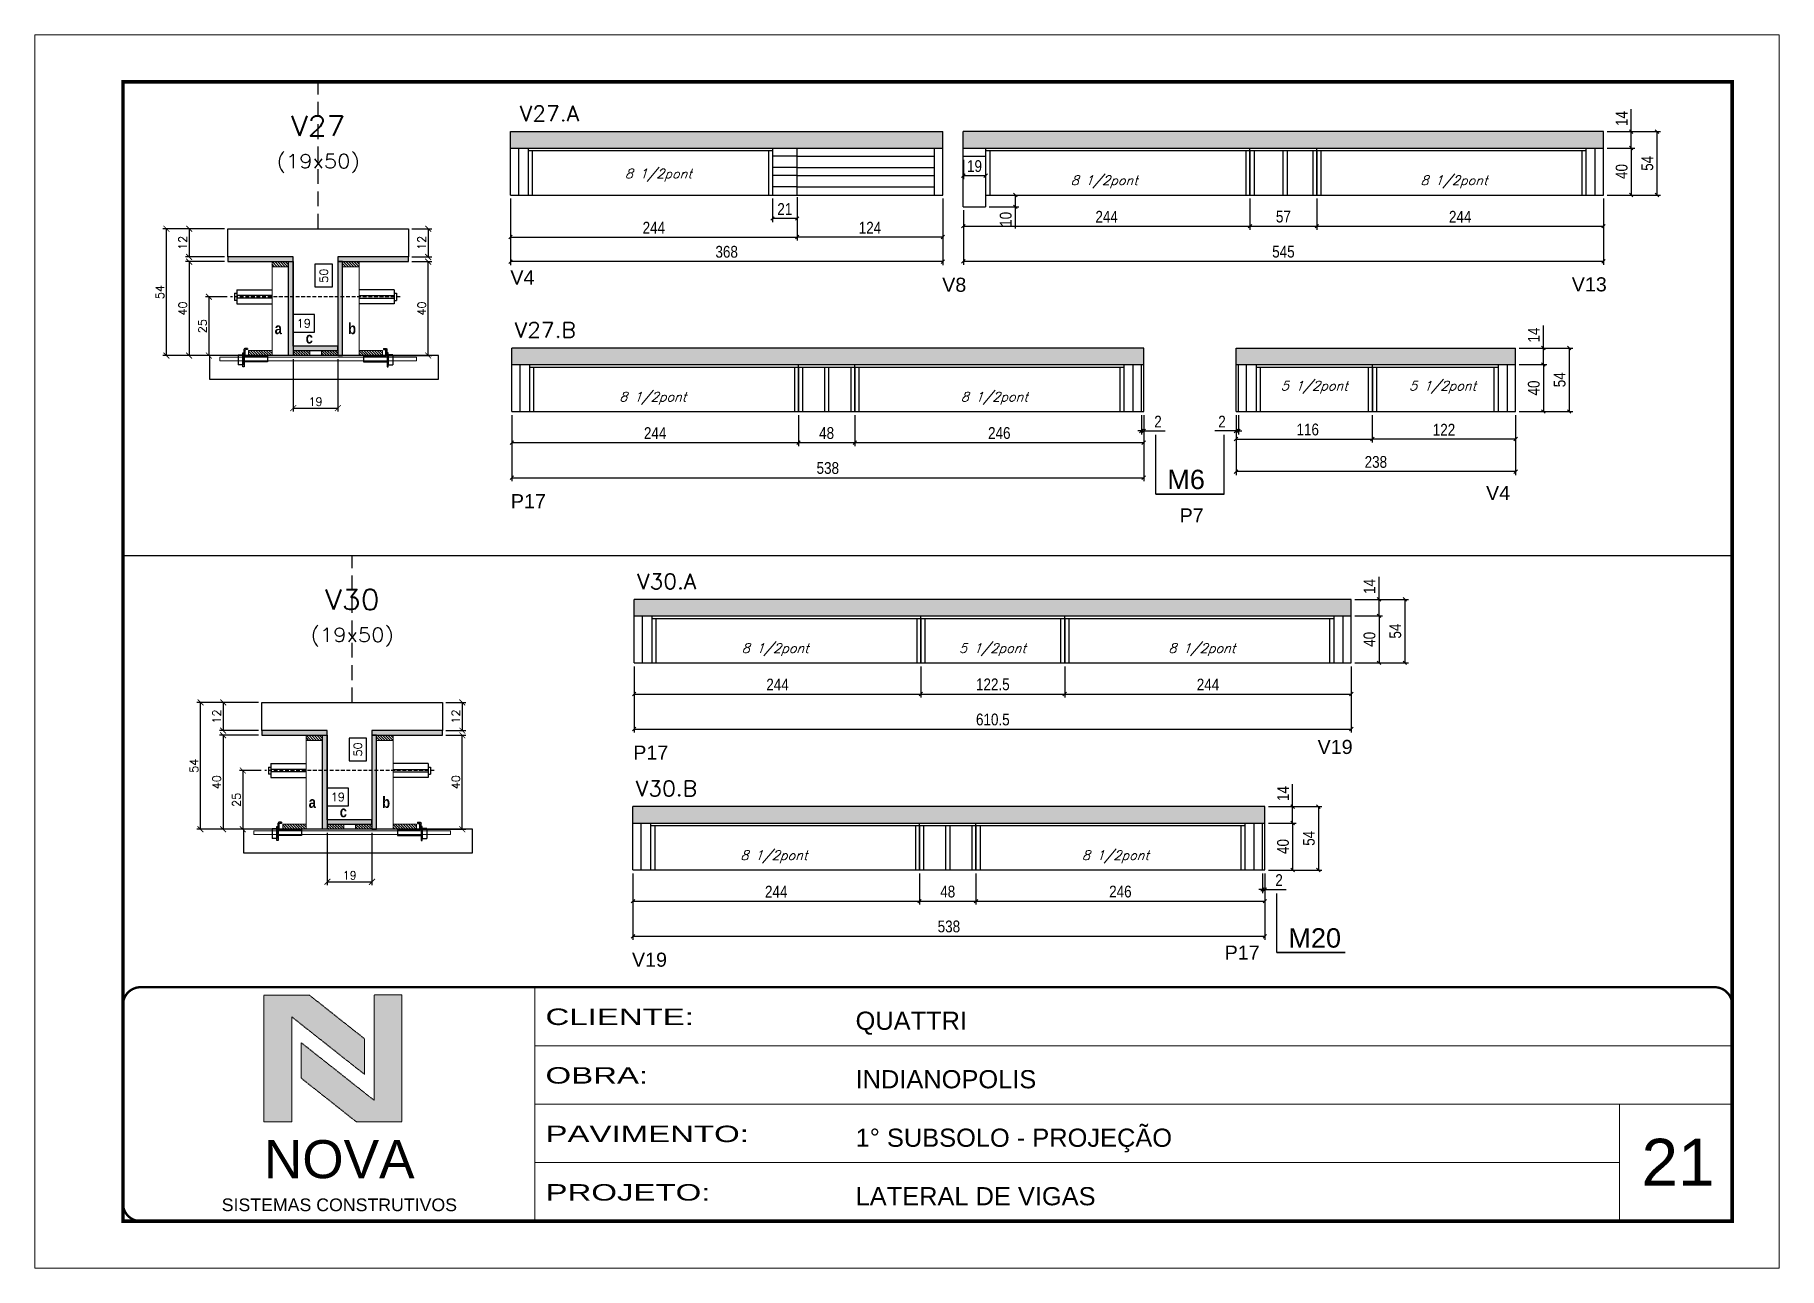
# Model space of a CAD drawing. Header units: millimetres. Extents: x 2921 to 9246, y 316 to 11751.
# Drawn here: x 2921 to 4406, y 3762 to 4812 of the extents above; entities that cross this region are included whole.
import ezdxf
from ezdxf.enums import TextEntityAlignment as Align

# ---------------------------------------------------------------- set-up
doc = ezdxf.new("R2010")
doc.units = ezdxf.units.MM
for name, pattern in [('CONTINUO', [0]), ('DASHED', [0.75, 0.5, -0.25]), ('HIDDEN', [9.525, 6.35, -3.175])]:
    doc.linetypes.add(name, pattern=pattern)
for name, color, linetype in [('1', 3, 'Continuous'), ('5', 5, 'Continuous'), ('8', 8, 'Continuous'), ('barrote', 251, 'Continuous'), ('COTA', 241, 'Continuous'), ('Cota Seção (2x)', 4, 'Continuous'), ('detalhes', 4, 'Continuous'), ('Hachura', 253, 'Continuous'), ('NOMENCLATURA', 7, 'Continuous'), ('Painéis', 200, 'Continuous'), ('presilha', 1, 'Continuous'), ('SARR_2.2x7', 40, 'Continuous'), ('SARR_3.5x7', 81, 'Continuous'), ('TENSOR', 3, 'Continuous'), ('texto', 7, 'Continuous'), ('Texto de Titulo', 7, 'Continuous'), ('Texto Qtd Sarr', 242, 'Continuous')]:
    doc.layers.add(name, color=color, linetype=linetype)
for name, color, linetype, lineweight in [('CARIMBO', 255, 'Continuous', 9), ('CARIMBO-LEGENDA', 75, 'Continuous', 15), ('CONCRETO', 251, 'Continuous', 25), ('Folhas', 255, 'Continuous', 9), ('Madeira', 126, 'Continuous', 18), ('SARRAFO DE PRESSAO', 251, 'DASHED', 9), ('SCO-___-LAJ', 2, 'Continuous', 0), ('Texto Seção', 7, 'Continuous', 15)]:
    doc.layers.add(name, color=color, linetype=linetype, lineweight=lineweight)
doc.styles.add('arial', font='arial.ttf')
doc.styles.add('COTA TECNICA', font='techl___.ttf', dxfattribs={"height": 10})
doc.styles.add('REGUA-120', font='ROMANS.shx', dxfattribs={"height": 15})
doc.styles.add('Romans', font='romans.shx')
doc.styles.get("Standard").update_dxf_attribs({"font": 'arial.ttf'})
doc.styles.add('TECNICA', font='techb___.ttf', dxfattribs={"height": 10})
doc.styles.add('Tecnologia', font='')
doc.styles.get('Tecnologia').set_extended_font_data('Forgotten Futurist')
doc.dimstyles.new('Cota Seção (2x)', dxfattribs={"dimtxt": 7, "dimasz": 5, "dimexe": 3, "dimexo": 3, "dimgap": 2, "dimtad": 3, "dimdec": 1, "dimlfac": 0.5, "dimzin": 12, "dimdsep": 46, "dimtxsty": 'Romans', "dimblk": 'ARCHTICK', "dimcen": 0, "dimclrd": 4, "dimclre": 4, "dimclrt": 1, "dimadec": 1, "dimazin": 3, "dimtfac": 1, "dimtdec": 1, "dimtmove": 0, "dimatfit": 3, "dimldrblk": 'OBLIQUE', "dimfxl": 1, "dimtolj": 1, "dimtzin": 12, "dimarcsym": 0})
doc.dimstyles.new('Cota Seção interna', dxfattribs={"dimtxt": 7, "dimasz": 6, "dimexe": 0.18, "dimexo": 2, "dimgap": -4, "dimtad": 3, "dimdec": 1, "dimlfac": 0.5, "dimzin": 12, "dimdsep": 46, "dimtxsty": 'Romans', "dimblk": 'ARCHTICK', "dimcen": 0.09, "dimse1": 1, "dimse2": 1, "dimsd1": 1, "dimsd2": 1, "dimclrd": 180, "dimclre": 5, "dimclrt": 1, "dimadec": 0, "dimazin": 3, "dimtfac": 1, "dimtdec": 1, "dimtofl": 0, "dimtmove": 0, "dimatfit": 3, "dimldrblk": 'ARCHTICK', "dimfxl": 1, "dimtolj": 1, "dimtzin": 0, "dimarcsym": 0})
doc.dimstyles.new('PAINEL', dxfattribs={"dimtxt": 10, "dimasz": 3, "dimexe": 3, "dimexo": 3, "dimgap": 3, "dimtad": 1, "dimdec": 1, "dimzin": 12, "dimdsep": 46, "dimtxsty": 'COTA TECNICA', "dimblk1": 'OBLIQUE', "dimblk2": 'OBLIQUE', "dimsah": 1, "dimcen": 0.9, "dimclrd": 4, "dimclre": 4, "dimclrt": 240, "dimadec": 1, "dimazin": 3, "dimtfac": 1, "dimtdec": 1, "dimtmove": 0, "dimatfit": 3, "dimfxl": 1, "dimtolj": 1, "dimtzin": 12, "dimarcsym": 0})
pattern_1 = [(315, (26097.7316, -3690.9941), (1.12253202, 1.12253202), [])]
pattern_2 = [(315, (26126.7079, -4094.3415), (1.12253202, 1.12253202), [])]

msp = doc.modelspace()

# ---------------------------------------------------------------- texts
at = {"layer": '5', "linetype": 'Continuous'}
for s, rotation, p in [('V4', 359.99996, (3325.95, 4599.11)), ('V8', 359.99996, (3693.58, 4592.92)), ('V13', 0.00004, (4229.59, 4593.26)), ('V4', 0.00004, (4156.6, 4415.67)), ('P17', 359.99996, (3326.37, 4408.64)), ('P7', 0.00004, (3895.73, 4396.54)), ('P17', 359.99996, (3430.57, 4194.6)), ('V19', 359.99996, (4013.2, 4199.4)), ('V19', 359.99996, (3429.47, 4018.25)), ('P17', 0.00004, (3934.08, 4024.29))]:
    msp.add_text(s, height=12, rotation=rotation, dxfattribs=at).set_placement(p)
at = {"layer": 'CARIMBO', "style": 'arial'}
msp.add_text('21', height=40, dxfattribs=at).set_placement((4288.99, 3831.79))
at = {"layer": 'detalhes', "style": 'TECNICA'}
for s, p in [('a', (3125.28, 4556.85)), ('b', (3187.83, 4556.84)), ('c', (3151.71, 4548.89)), ('a', (3154.26, 4153.5)), ('b', (3216.8, 4153.49)), ('c', (3180.69, 4145.54))]:
    msp.add_text(s, height=9.6, dxfattribs=at).set_placement(p)
at = {"layer": 'NOMENCLATURA', "linetype": 'Continuous'}
for s, p in [('M6', (3885.24, 4424.9)), ('M20', (3988.33, 4034.51))]:
    msp.add_text(s, height=16.5, dxfattribs=at).set_placement(p)
at = {"layer": 'texto', "color": 2, "char_height": 8, "attachment_point": 5, "style": 'Romans'}
for s, insert in [('{\\Q19;\\C256;8 1/2pont}', (3451.98, 4692.22)), ('{\\Q19;\\C256;8 1/2pont}', (3831.58, 4686.52)), ('{\\Q19;\\C256;8 1/2pont}', (4129.35, 4686.52)), ('{\\Q19;\\C256;5 1/2pont}', (4010.37, 4511.61)), ('{\\Q19;\\C256;5 1/2pont}', (4119.63, 4511.61)), ('{\\Q19;\\C256;8 1/2pont}', (3447.23, 4502.24)), ('{\\Q19;\\C256;8 1/2pont}', (3738, 4502.24)), ('{\\Q19;\\C256;8 1/2pont}', (3551.43, 4288.2)), ('{\\Q19;\\C256;5 1/2pont}', (3736.4, 4288.2)), ('{\\Q19;\\C256;8 1/2pont}', (3914.7, 4288.2)), ('{\\Q19;\\C256;8 1/2pont}', (3550.33, 4111.86)), ('{\\Q19;\\C256;8 1/2pont}', (3841.1, 4111.86))]:
    msp.add_mtext(s, dxfattribs=dict(at, insert=insert))
at = {"layer": 'Texto Seção', "style": 'REGUA-120', "width": 1.05}
for s, p in [('V27.A', (3334.11, 4738.19)), ('V27.B', (3329.73, 4553.9)), ('V30.A', (3433.93, 4339.86)), ('V30.B', (3432.83, 4163.52))]:
    msp.add_text(s, height=13, dxfattribs=at).set_placement(p)

# ---------------------------------------------------------------- blocks, each defined once
blk = doc.blocks.new('A$C64660E27')
at = {"layer": 'COTA', "true_color": 0x1a1a1a}
h = blk.add_hatch(color=250, dxfattribs=at)
h.dxf.hatch_style = 1
h.paths.add_polyline_path([(185.4, -11.6), (142.4, -11.6), (142.4, -131.6), (168.8, -131.6), (168.8, -32.2), (237.7, -86.7), (237.7, -53)])
at = {"layer": 'COTA'}
h = blk.add_hatch(color=20, dxfattribs=at)
h.dxf.hatch_style = 1
h.paths.add_polyline_path([(273, -11.4), (246.6, -11.4), (246.6, -111.1), (177.7, -56.6), (177.7, -90.2), (230, -131.6), (273, -131.6)])
for p, q in [((142.4, -131.6), (142.4, -11.6)), ((142.4, -11.6), (185.4, -11.6)), ((185.4, -11.6), (237.7, -53)), ((273, -11.4), (246.6, -11.4)), ((246.6, -111.1), (246.6, -11.4)), ((273, -11.4), (273, -131.6)), ((168.8, -32.2), (237.7, -86.7)), ((168.8, -131.6), (168.8, -32.2)), ((246.6, -111.1), (177.7, -56.6)), ((177.7, -90.2), (177.7, -56.6)), ((237.7, -86.7), (237.7, -53)), ((230, -131.6), (177.7, -90.2)), ((142.4, -131.6), (168.8, -131.6)), ((273, -131.6), (230, -131.6))]:
    blk.add_line(p, q)
at = {"layer": 'CARIMBO-LEGENDA', "color": 7, "linetype": 'Continuous', "ltscale": 100, "style": 'arial'}
blk.add_text('NOVA', height=36, dxfattribs=at).set_placement((142.4, -184.8))
at = {"layer": 'CARIMBO-LEGENDA', "color": 7, "linetype": 'Continuous', "style": 'arial'}
blk.add_text('SISTEMAS CONSTRUTIVOS', height=12, dxfattribs=at).set_placement((102.5, -216))
blk = doc.blocks.new('9999999999')
at = {"color": 30, "linetype": 'CONTINUO'}
for p, q in [((98564.6, 34230.2), (98564.6, 34429.4)), ((98564.6, 34379.6), (99584, 34379.6)), ((98564.6, 34329.8), (99488, 34329.8)), ((99584, 34329.8), (99488, 34329.8)), ((99488, 34329.8), (99488, 34230.2)), ((98564.6, 34280), (99488, 34280))]:
    blk.add_line(p, q, dxfattribs=at)
at = {"color": 30, "linetype": 'CONTINUO', "const_width": 2}
blk.add_lwpolyline([(99584, 34230.2), (99584, 34414.4, 0.414214), (99569, 34429.4), (98229, 34429.4, 0.414214), (98214, 34414.4), (98214, 34245.2, 0.414214), (98229, 34230.2), (99584, 34230.2)], format="xyb", dxfattribs=at)
at = {"layer": 'Folhas'}
blk.add_lwpolyline([(98139, 34190.2), (99624, 34190.2), (99624, 35240.2), (98139, 35240.2)], close=True, dxfattribs=at)
at = {"layer": 'Folhas', "color": 30, "const_width": 3}
blk.add_lwpolyline([(98214, 34230.2), (99584, 34230.2), (99584, 35200.2), (98214, 35200.2)], close=True, dxfattribs=at)
at = {"xscale": 0.9, "yscale": 0.9, "zscale": 0.9}
blk.add_blockref('A$C64660E27', (98205.8, 34433.1), dxfattribs=at)
at = {"color": 7, "linetype": 'Continuous', "ltscale": 5, "style": 'arial'}
for s, height, p in [('QUATTRI', 15.48, (98837.7, 34393.1)), ('INDIANOPOLIS', 15.483, (98837.7, 34343.3)), ('1° SUBSOLO - PROJEÇÃO', 15.483, (98837.7, 34293.5)), ('LATERAL DE VIGAS', 15.483, (98837.7, 34243.7))]:
    blk.add_text(s, height=height, dxfattribs=at).set_placement(p)
at = {"layer": 'Folhas', "color": 7, "style": 'Tecnologia', "width": 1.5}
for s, p in [('CLIENTE:', (98573.7, 34397.2)), ('OBRA:', (98573.7, 34347.3)), ('PAVIMENTO:', (98573.7, 34297.5)), ('PROJETO:', (98573.7, 34247.7))]:
    blk.add_text(s, height=14, dxfattribs=at).set_placement(p)
blk = doc.blocks.new('_Oblique')
at = {"layer": '1', "color": 0, "lineweight": -2}
blk.add_line((-0.5, -0.5), (0.5, 0.5), dxfattribs=at)
blk = doc.blocks.new('*D223')
at = {"layer": 'COTA', "color": 4, "linetype": 'ByBlock', "lineweight": -2, "transparency": 16777216}
for p, q in [((3326.1, 4672.3), (3326.1, 4636.5)), ((3570.1, 4672.3), (3570.1, 4636.5)), ((3326.1, 4639.5), (3570.1, 4639.5))]:
    blk.add_line(p, q, dxfattribs=at)
at = {"layer": 'Defpoints', "color": 0, "linetype": 'ByBlock', "transparency": 16777216}
for p in [(3326.1, 4675.3), (3570.1, 4675.3), (3570.1, 4639.5)]:
    blk.add_point(p, dxfattribs=at)
at = {"layer": 'COTA', "color": 4, "linetype": 'ByBlock', "lineweight": -2, "transparency": 16777216, "xscale": 3, "yscale": 3, "zscale": 3, "rotation": 180}
blk.add_blockref('_Oblique', (3326.1, 4639.5), dxfattribs=at)
at = {"layer": 'COTA', "color": 4, "linetype": 'ByBlock', "lineweight": -2, "transparency": 16777216, "xscale": 3, "yscale": 3, "zscale": 3}
blk.add_blockref('_Oblique', (3570.1, 4639.5), dxfattribs=at)
at = {"layer": 'COTA', "color": 240, "linetype": 'ByBlock', "transparency": 16777216, "insert": (3448.1, 4647.5), "char_height": 10, "width": 165.595, "attachment_point": 5, "style": 'COTA TECNICA'}
blk.add_mtext('\\A1;244 ', dxfattribs=at)
blk = doc.blocks.new('*D224')
at = {"layer": 'COTA', "color": 4, "lineweight": -2, "transparency": 16777216}
for p, q in [((3570.1, 4672.3), (3570.1, 4636.5)), ((3694.1, 4672.3), (3694.1, 4636.5)), ((3694.1, 4639.5), (3570.1, 4639.5))]:
    blk.add_line(p, q, dxfattribs=at)
at = {"layer": 'Defpoints', "color": 0, "transparency": 16777216}
for p in [(3570.1, 4675.3), (3694.1, 4675.3), (3570.1, 4639.5)]:
    blk.add_point(p, dxfattribs=at)
at = {"layer": 'COTA', "color": 4, "lineweight": -2, "transparency": 16777216, "xscale": 3, "yscale": 3, "zscale": 3, "rotation": 180}
blk.add_blockref('_Oblique', (3570.1, 4639.5), dxfattribs=at)
at = {"layer": 'COTA', "color": 4, "lineweight": -2, "transparency": 16777216, "xscale": 3, "yscale": 3, "zscale": 3}
blk.add_blockref('_Oblique', (3694.1, 4639.5), dxfattribs=at)
at = {"layer": 'COTA', "color": 240, "transparency": 16777216, "insert": (3632.1, 4647.5), "char_height": 10, "attachment_point": 5, "style": 'COTA TECNICA'}
blk.add_mtext('\\A1;124', dxfattribs=at)
blk = doc.blocks.new('*D225')
at = {"layer": 'Defpoints', "color": 0, "transparency": 16777216}
for p in [(3694.1, 4675.3), (3326.1, 4646.3), (3326.1, 4618.6)]:
    blk.add_point(p, dxfattribs=at)
at = {"layer": 'Painéis', "color": 4, "lineweight": -2, "transparency": 16777216}
for p, q in [((3694.1, 4672.3), (3694.1, 4615.6)), ((3326.1, 4643.3), (3326.1, 4615.6)), ((3694.1, 4618.6), (3326.1, 4618.6))]:
    blk.add_line(p, q, dxfattribs=at)
at = {"layer": 'Painéis', "color": 4, "lineweight": -2, "transparency": 16777216, "xscale": 3, "yscale": 3, "zscale": 3, "rotation": 180}
blk.add_blockref('_Oblique', (3326.1, 4618.6), dxfattribs=at)
at = {"layer": 'Painéis', "color": 4, "lineweight": -2, "transparency": 16777216, "xscale": 3, "yscale": 3, "zscale": 3}
blk.add_blockref('_Oblique', (3694.1, 4618.6), dxfattribs=at)
at = {"layer": 'Painéis', "color": 240, "lineweight": 5, "transparency": 16777216, "insert": (3510.1, 4626.9), "char_height": 10, "attachment_point": 5, "style": 'COTA TECNICA'}
blk.add_mtext('\\A1;368', dxfattribs=at)
blk = doc.blocks.new('titulo1')
at = {"layer": 'Defpoints', "color": 252, "linetype": 'HIDDEN', "ltscale": 2}
blk.add_line((0, 0), (0, 125), dxfattribs=at)
at = {"layer": 'Defpoints', "style": 'Romans', "oblique": 15}
blk.add_attdef('FOLHA', text='', height=10, dxfattribs=at).set_placement((0, 15.6), align=Align.MIDDLE_CENTER)
at = {"layer": 'Texto Qtd Sarr', "color": 3, "style": 'Romans', "oblique": 15}
for tag, height, p in [('TITULO', 17, (0, 71.4)), ('SEÇÃO', 12, (0, 41.5))]:
    blk.add_attdef(tag, text='', height=height, dxfattribs=at).set_placement(p, align=Align.MIDDLE_CENTER)
blk = doc.blocks.new('_ArchTick')
at = {"color": 0, "linetype": 'ByBlock', "const_width": 0.15}
blk.add_lwpolyline([(-0.5, -0.5), (0.5, 0.5)], dxfattribs=at)
blk = doc.blocks.new('*D236')
at = {"layer": 'COTA', "color": 4, "lineweight": -2, "transparency": 16777216}
for p, q in [((3242.1, 4646.6), (3259, 4646.6)), ((3256, 4646.6), (3256, 4622.6)), ((3242.1, 4622.6), (3259, 4622.6))]:
    blk.add_line(p, q, dxfattribs=at)
at = {"layer": 'Defpoints', "color": 0, "transparency": 16777216}
for p in [(3239.1, 4646.6), (3239.1, 4622.6), (3256, 4622.6)]:
    blk.add_point(p, dxfattribs=at)
at = {"layer": 'COTA', "color": 4, "lineweight": -2, "transparency": 16777216, "xscale": 5, "yscale": 5, "zscale": 5}
for p, rotation in [((3256, 4646.6), 90), ((3256, 4622.6), 270)]:
    blk.add_blockref('_ArchTick', p, dxfattribs=dict(at, rotation=rotation))
at = {"layer": 'COTA', "color": 1, "transparency": 16777216, "insert": (3250.5, 4634.6), "char_height": 7, "attachment_point": 5, "rotation": 90, "style": 'Romans'}
blk.add_mtext('\\A1;12', dxfattribs=at)
blk = doc.blocks.new('*D237')
at = {"layer": 'COTA', "color": 4, "lineweight": -2, "transparency": 16777216}
for p, q in [((3082.5, 4646.6), (3030.1, 4646.6)), ((3033.1, 4538.6), (3033.1, 4646.6)), ((3104.5, 4538.6), (3030.1, 4538.6))]:
    blk.add_line(p, q, dxfattribs=at)
at = {"layer": 'Defpoints', "color": 0, "transparency": 16777216}
for p in [(3033.1, 4646.6), (3085.5, 4646.6), (3107.5, 4538.6)]:
    blk.add_point(p, dxfattribs=at)
at = {"layer": 'COTA', "color": 4, "lineweight": -2, "transparency": 16777216, "xscale": 5, "yscale": 5, "zscale": 5}
for p, rotation in [((3033.1, 4646.6), 90), ((3033.1, 4538.6), 270)]:
    blk.add_blockref('_ArchTick', p, dxfattribs=dict(at, rotation=rotation))
at = {"layer": 'COTA', "color": 1, "transparency": 16777216, "insert": (3027.6, 4592.6), "char_height": 7, "attachment_point": 5, "rotation": 90, "style": 'Romans'}
blk.add_mtext('\\A1;54', dxfattribs=at)
blk = doc.blocks.new('*D238')
at = {"layer": 'COTA', "color": 4, "lineweight": -2, "transparency": 16777216}
for p, q in [((3242.1, 4618.6), (3259, 4618.6)), ((3256, 4538.6), (3256, 4618.6)), ((3215.7, 4538.6), (3259, 4538.6))]:
    blk.add_line(p, q, dxfattribs=at)
at = {"layer": 'Defpoints', "color": 0, "transparency": 16777216}
for p in [(3239.1, 4618.6), (3256, 4618.6), (3212.7, 4538.6)]:
    blk.add_point(p, dxfattribs=at)
at = {"layer": 'COTA', "color": 4, "lineweight": -2, "transparency": 16777216, "xscale": 5, "yscale": 5, "zscale": 5}
for p, rotation in [((3256, 4618.6), 90), ((3256, 4538.6), 270)]:
    blk.add_blockref('_ArchTick', p, dxfattribs=dict(at, rotation=rotation))
at = {"layer": 'COTA', "color": 1, "transparency": 16777216, "insert": (3250.5, 4578.6), "char_height": 7, "attachment_point": 5, "rotation": 90, "style": 'Romans'}
blk.add_mtext('\\A1;40', dxfattribs=at)
blk = doc.blocks.new('*D239')
at = {"layer": 'Cota Seção (2x)', "color": 180, "lineweight": -2, "transparency": 16777216}
for p, q in [((3174.6, 4616.3), (3159.6, 4616.3)), ((3159.6, 4616.3), (3159.6, 4597)), ((3174.6, 4597), (3174.6, 4616.3)), ((3159.6, 4597), (3174.6, 4597))]:
    blk.add_line(p, q, dxfattribs=at)
at = {"layer": 'Defpoints', "color": 0, "transparency": 16777216}
for p in [(3178.6, 4646.6), (3190.1, 4646.6), (3190.1, 4546.6)]:
    blk.add_point(p, dxfattribs=at)
at = {"layer": 'Cota Seção (2x)', "color": 1, "transparency": 16777216, "insert": (3167.1, 4606.6), "char_height": 7, "attachment_point": 5, "rotation": 90, "style": 'Romans'}
blk.add_mtext('\\A1;50', dxfattribs=at)
blk = doc.blocks.new('*D240')
at = {"layer": 'COTA', "color": 4, "lineweight": -2, "transparency": 16777216}
for p, q in [((3082.5, 4646.6), (3049.5, 4646.6)), ((3052.5, 4646.6), (3052.5, 4622.6)), ((3082.5, 4622.6), (3049.5, 4622.6))]:
    blk.add_line(p, q, dxfattribs=at)
at = {"layer": 'Defpoints', "color": 0, "transparency": 16777216}
for p in [(3085.5, 4646.6), (3052.5, 4622.6), (3085.5, 4622.6)]:
    blk.add_point(p, dxfattribs=at)
at = {"layer": 'COTA', "color": 4, "lineweight": -2, "transparency": 16777216, "xscale": 5, "yscale": 5, "zscale": 5}
for p, rotation in [((3052.5, 4646.6), 90), ((3052.5, 4622.6), 270)]:
    blk.add_blockref('_ArchTick', p, dxfattribs=dict(at, rotation=rotation))
at = {"layer": 'COTA', "color": 1, "transparency": 16777216, "insert": (3047, 4634.6), "char_height": 7, "attachment_point": 5, "rotation": 90, "style": 'Romans'}
blk.add_mtext('\\A1;12', dxfattribs=at)
blk = doc.blocks.new('*D241')
at = {"layer": 'COTA', "color": 4, "lineweight": -2, "transparency": 16777216}
for p, q in [((3082.5, 4618.6), (3049.5, 4618.6)), ((3052.5, 4618.6), (3052.5, 4538.6)), ((3104.5, 4538.6), (3049.5, 4538.6))]:
    blk.add_line(p, q, dxfattribs=at)
at = {"layer": 'Defpoints', "color": 0, "transparency": 16777216}
for p in [(3085.5, 4618.6), (3052.5, 4538.6), (3107.5, 4538.6)]:
    blk.add_point(p, dxfattribs=at)
at = {"layer": 'COTA', "color": 4, "lineweight": -2, "transparency": 16777216, "xscale": 5, "yscale": 5, "zscale": 5}
for p, rotation in [((3052.5, 4618.6), 90), ((3052.5, 4538.6), 270)]:
    blk.add_blockref('_ArchTick', p, dxfattribs=dict(at, rotation=rotation))
at = {"layer": 'COTA', "color": 1, "transparency": 16777216, "insert": (3047, 4578.6), "char_height": 7, "attachment_point": 5, "rotation": 90, "style": 'Romans'}
blk.add_mtext('\\A1;40', dxfattribs=at)
blk = doc.blocks.new('PRESILHA METÁLICA 1')
at = {"layer": 'presilha'}
for p, q in [((0, 13), (6, 13)), ((0, 13), (0, 0)), ((6, 0), (0, 0)), ((6, 15.5), (7.5, 15.5)), ((6, -2.5), (6, 15.5)), ((6, 13), (6, 0)), ((7.5, 10.6), (7.5, 19.9)), ((7.5, 15.5), (7.5, -2.5)), ((37.5, 4.1), (7.5, 4.1)), ((12, 21), (8.6, 21)), ((9, 11.6), (9, 18.9)), ((12, 19.5), (9.6, 19.5)), ((37.5, 11), (9.6, 11)), ((12, 21), (12, 19.5)), ((37.5, 11), (37.5, 4.1)), ((7.5, -2.5), (6, -2.5))]:
    blk.add_line(p, q, dxfattribs=at)
for centre, radius, start, end in [((8.6, 19.9), 1.14, 90, 180), ((9.6, 18.9), 0.57, 90, 180), ((9.6, 11.6), 0.57, 180, 270)]:
    blk.add_arc(centre, radius, start, end, dxfattribs=at)
blk = doc.blocks.new('*D242')
at = {"layer": 'COTA', "color": 4, "lineweight": -2, "transparency": 16777216}
for p, q in [((3141.1, 4535.6), (3141.1, 4490.9)), ((3179.1, 4535.6), (3179.1, 4490.9)), ((3141.1, 4493.9), (3179.1, 4493.9))]:
    blk.add_line(p, q, dxfattribs=at)
at = {"layer": 'Defpoints', "color": 0, "transparency": 16777216}
for p in [(3141.1, 4538.6), (3179.1, 4538.6), (3179.1, 4493.9)]:
    blk.add_point(p, dxfattribs=at)
at = {"layer": 'COTA', "color": 4, "lineweight": -2, "transparency": 16777216, "xscale": 5, "yscale": 5, "zscale": 5, "rotation": 180}
blk.add_blockref('_ArchTick', (3141.1, 4493.9), dxfattribs=at)
at = {"layer": 'COTA', "color": 4, "lineweight": -2, "transparency": 16777216, "xscale": 5, "yscale": 5, "zscale": 5}
blk.add_blockref('_ArchTick', (3179.1, 4493.9), dxfattribs=at)
at = {"layer": 'COTA', "color": 1, "transparency": 16777216, "insert": (3160.1, 4499.4), "char_height": 7, "attachment_point": 5, "style": 'Romans'}
blk.add_mtext('\\A1;19', dxfattribs=at)
blk = doc.blocks.new('*D934')
at = {"layer": 'COTA', "color": 4, "lineweight": -2, "transparency": 16777216}
for p, q in [((3084.8, 4588.6), (3066.3, 4588.6)), ((3069.3, 4588.6), (3069.3, 4538.6)), ((3084.8, 4538.6), (3066.3, 4538.6))]:
    blk.add_line(p, q, dxfattribs=at)
at = {"layer": 'Defpoints', "color": 0, "transparency": 16777216}
for p in [(3087.8, 4588.6), (3069.3, 4538.6), (3087.8, 4538.6)]:
    blk.add_point(p, dxfattribs=at)
at = {"layer": 'COTA', "color": 4, "lineweight": -2, "transparency": 16777216, "xscale": 5, "yscale": 5, "zscale": 5}
for p, rotation in [((3069.3, 4588.6), 90), ((3069.3, 4538.6), 270)]:
    blk.add_blockref('_ArchTick', p, dxfattribs=dict(at, rotation=rotation))
at = {"layer": 'COTA', "color": 1, "transparency": 16777216, "insert": (3063.8, 4563.6), "char_height": 7, "attachment_point": 5, "rotation": 90, "style": 'Romans'}
blk.add_mtext('\\A1;25', dxfattribs=at)
blk = doc.blocks.new('*D243')
at = {"layer": 'Cota Seção (2x)', "color": 180, "lineweight": -2, "transparency": 16777216}
for p, q in [((3159.1, 4573.6), (3141.1, 4573.6)), ((3141.1, 4573.6), (3141.1, 4558.6)), ((3159.1, 4558.6), (3159.1, 4573.6)), ((3141.1, 4558.6), (3159.1, 4558.6))]:
    blk.add_line(p, q, dxfattribs=at)
at = {"layer": 'Defpoints', "color": 0, "transparency": 16777216}
for p in [(3179.1, 4554.6), (3141.1, 4538.6), (3179.1, 4538.6)]:
    blk.add_point(p, dxfattribs=at)
at = {"layer": 'Cota Seção (2x)', "color": 1, "transparency": 16777216, "insert": (3150.1, 4566.1), "char_height": 7, "attachment_point": 5, "style": 'Romans'}
blk.add_mtext('\\A1;19', dxfattribs=at)
blk = doc.blocks.new('*D244')
at = {"layer": 'Defpoints', "color": 0, "transparency": 16777216}
for p in [(3549.1, 4675.3), (3570.1, 4676.4), (3549.1, 4655.3)]:
    blk.add_point(p, dxfattribs=at)
at = {"layer": 'Painéis', "color": 4, "lineweight": -2, "transparency": 16777216}
for p, q in [((3549.1, 4672.3), (3549.1, 4652.3)), ((3570.1, 4673.4), (3570.1, 4652.3)), ((3570.1, 4655.3), (3549.1, 4655.3))]:
    blk.add_line(p, q, dxfattribs=at)
at = {"layer": 'Painéis', "color": 4, "lineweight": -2, "transparency": 16777216, "xscale": 3, "yscale": 3, "zscale": 3, "rotation": 180}
blk.add_blockref('_Oblique', (3549.1, 4655.3), dxfattribs=at)
at = {"layer": 'Painéis', "color": 4, "lineweight": -2, "transparency": 16777216, "xscale": 3, "yscale": 3, "zscale": 3}
blk.add_blockref('_Oblique', (3570.1, 4655.3), dxfattribs=at)
at = {"layer": 'Painéis', "color": 240, "lineweight": 5, "transparency": 16777216, "insert": (3559.6, 4663.4), "char_height": 10, "attachment_point": 5, "style": 'COTA TECNICA'}
blk.add_mtext('\\A1;21', dxfattribs=at)
blk = doc.blocks.new('*D245')
at = {"layer": 'COTA', "color": 4, "linetype": 'ByBlock', "lineweight": -2, "transparency": 16777216}
for p, q in [((3955.6, 4672.3), (3955.6, 4645.8)), ((3711.6, 4662.3), (3711.6, 4645.8)), ((3711.6, 4648.8), (3955.6, 4648.8))]:
    blk.add_line(p, q, dxfattribs=at)
at = {"layer": 'Defpoints', "color": 0, "linetype": 'ByBlock', "transparency": 16777216}
for p in [(3711.6, 4665.3), (3955.6, 4675.3), (3955.6, 4648.8)]:
    blk.add_point(p, dxfattribs=at)
at = {"layer": 'COTA', "color": 4, "linetype": 'ByBlock', "lineweight": -2, "transparency": 16777216, "xscale": 3, "yscale": 3, "zscale": 3, "rotation": 180}
blk.add_blockref('_Oblique', (3711.6, 4648.8), dxfattribs=at)
at = {"layer": 'COTA', "color": 4, "linetype": 'ByBlock', "lineweight": -2, "transparency": 16777216, "xscale": 3, "yscale": 3, "zscale": 3}
blk.add_blockref('_Oblique', (3955.6, 4648.8), dxfattribs=at)
at = {"layer": 'COTA', "color": 240, "linetype": 'ByBlock', "transparency": 16777216, "insert": (3833.6, 4656.8), "char_height": 10, "attachment_point": 5, "style": 'COTA TECNICA'}
blk.add_mtext('\\A1;244', dxfattribs=at)
blk = doc.blocks.new('*D246')
at = {"layer": 'COTA', "color": 4, "linetype": 'ByBlock', "lineweight": -2, "transparency": 16777216}
for p, q in [((4012.6, 4672.3), (4012.6, 4645.8)), ((4256.6, 4672.3), (4256.6, 4645.8)), ((4012.6, 4648.8), (4256.6, 4648.8))]:
    blk.add_line(p, q, dxfattribs=at)
at = {"layer": 'Defpoints', "color": 0, "linetype": 'ByBlock', "transparency": 16777216}
for p in [(4012.6, 4675.3), (4256.6, 4675.3), (4256.6, 4648.8)]:
    blk.add_point(p, dxfattribs=at)
at = {"layer": 'COTA', "color": 4, "linetype": 'ByBlock', "lineweight": -2, "transparency": 16777216, "xscale": 3, "yscale": 3, "zscale": 3, "rotation": 180}
blk.add_blockref('_Oblique', (4012.6, 4648.8), dxfattribs=at)
at = {"layer": 'COTA', "color": 4, "linetype": 'ByBlock', "lineweight": -2, "transparency": 16777216, "xscale": 3, "yscale": 3, "zscale": 3}
blk.add_blockref('_Oblique', (4256.6, 4648.8), dxfattribs=at)
at = {"layer": 'COTA', "color": 240, "linetype": 'ByBlock', "transparency": 16777216, "insert": (4134.6, 4656.8), "char_height": 10, "width": 210.731, "attachment_point": 5, "style": 'COTA TECNICA'}
blk.add_mtext('\\A1;244', dxfattribs=at)
blk = doc.blocks.new('*D935')
at = {"layer": 'COTA', "color": 4, "linetype": 'ByBlock', "lineweight": -2, "transparency": 16777216}
for p, q in [((4256.6, 4672.3), (4256.6, 4615.9)), ((3711.6, 4662.3), (3711.6, 4615.9)), ((3711.6, 4618.9), (4256.6, 4618.9))]:
    blk.add_line(p, q, dxfattribs=at)
at = {"layer": 'Defpoints', "color": 0, "linetype": 'ByBlock', "transparency": 16777216}
for p in [(3711.6, 4665.3), (4256.6, 4675.3), (4256.6, 4618.9)]:
    blk.add_point(p, dxfattribs=at)
at = {"layer": 'COTA', "color": 4, "linetype": 'ByBlock', "lineweight": -2, "transparency": 16777216, "xscale": 3, "yscale": 3, "zscale": 3, "rotation": 180}
blk.add_blockref('_Oblique', (3711.6, 4618.9), dxfattribs=at)
at = {"layer": 'COTA', "color": 4, "linetype": 'ByBlock', "lineweight": -2, "transparency": 16777216, "xscale": 3, "yscale": 3, "zscale": 3}
blk.add_blockref('_Oblique', (4256.6, 4618.9), dxfattribs=at)
at = {"layer": 'COTA', "color": 240, "linetype": 'ByBlock', "transparency": 16777216, "insert": (3984.1, 4627), "char_height": 10, "attachment_point": 5, "style": 'COTA TECNICA'}
blk.add_mtext('\\A1;545', dxfattribs=at)
blk = doc.blocks.new('*D247')
at = {"layer": 'COTA', "color": 4, "linetype": 'ByBlock', "lineweight": -2, "transparency": 16777216}
for p, q in [((3955.6, 4672.3), (3955.6, 4645.8)), ((4012.6, 4672.3), (4012.6, 4645.8)), ((3955.6, 4648.8), (4012.6, 4648.8))]:
    blk.add_line(p, q, dxfattribs=at)
at = {"layer": 'Defpoints', "color": 0, "linetype": 'ByBlock', "transparency": 16777216}
for p in [(3955.6, 4675.3), (4012.6, 4675.3), (4012.6, 4648.8)]:
    blk.add_point(p, dxfattribs=at)
at = {"layer": 'COTA', "color": 4, "linetype": 'ByBlock', "lineweight": -2, "transparency": 16777216, "xscale": 3, "yscale": 3, "zscale": 3, "rotation": 180}
blk.add_blockref('_Oblique', (3955.6, 4648.8), dxfattribs=at)
at = {"layer": 'COTA', "color": 4, "linetype": 'ByBlock', "lineweight": -2, "transparency": 16777216, "xscale": 3, "yscale": 3, "zscale": 3}
blk.add_blockref('_Oblique', (4012.6, 4648.8), dxfattribs=at)
at = {"layer": 'COTA', "color": 240, "linetype": 'ByBlock', "transparency": 16777216, "insert": (3984.1, 4656.9), "char_height": 10, "attachment_point": 5, "style": 'COTA TECNICA'}
blk.add_mtext('\\A1;57', dxfattribs=at)
blk = doc.blocks.new('*D248')
at = {"layer": 'Defpoints', "color": 0, "transparency": 16777216}
for p in [(4256.6, 4715.3), (4256.6, 4675.3), (4280.2, 4675.3)]:
    blk.add_point(p, dxfattribs=at)
at = {"layer": 'Painéis', "color": 4, "lineweight": -2, "transparency": 16777216}
for p, q in [((4259.6, 4715.3), (4283.2, 4715.3)), ((4280.2, 4715.3), (4280.2, 4675.3)), ((4259.6, 4675.3), (4283.2, 4675.3))]:
    blk.add_line(p, q, dxfattribs=at)
at = {"layer": 'Painéis', "color": 4, "lineweight": -2, "transparency": 16777216, "xscale": 3, "yscale": 3, "zscale": 3}
for p, rotation in [((4280.2, 4715.3), 90), ((4280.2, 4675.3), 270)]:
    blk.add_blockref('_Oblique', p, dxfattribs=dict(at, rotation=rotation))
at = {"layer": 'Painéis', "color": 240, "lineweight": 5, "transparency": 16777216, "insert": (4272.1, 4695.3), "char_height": 10, "attachment_point": 5, "rotation": 90, "style": 'COTA TECNICA'}
blk.add_mtext('\\A1;40', dxfattribs=at)
blk = doc.blocks.new('*D249')
at = {"layer": 'Defpoints', "color": 0, "transparency": 16777216}
for p in [(4256.6, 4729.3), (4280.2, 4729.3), (4256.6, 4715.3)]:
    blk.add_point(p, dxfattribs=at)
at = {"layer": 'Painéis', "color": 4, "lineweight": -2, "transparency": 16777216}
for p, q in [((4280.2, 4729.3), (4280.2, 4748.4)), ((4259.6, 4729.3), (4283.2, 4729.3)), ((4280.2, 4715.3), (4280.2, 4729.3)), ((4259.6, 4715.3), (4283.2, 4715.3))]:
    blk.add_line(p, q, dxfattribs=at)
at = {"layer": 'Painéis', "color": 4, "lineweight": -2, "transparency": 16777216, "xscale": 3, "yscale": 3, "zscale": 3}
for p, rotation in [((4280.2, 4729.3), 90), ((4280.2, 4715.3), 270)]:
    blk.add_blockref('_Oblique', p, dxfattribs=dict(at, rotation=rotation))
at = {"layer": 'Painéis', "color": 240, "lineweight": 5, "transparency": 16777216, "insert": (4272.1, 4740.4), "char_height": 10, "attachment_point": 5, "rotation": 90, "style": 'COTA TECNICA'}
blk.add_mtext('\\A1;14', dxfattribs=at)
blk = doc.blocks.new('*D250')
at = {"layer": 'Defpoints', "color": 0, "transparency": 16777216}
for p in [(4256.6, 4729.3), (4256.6, 4675.3), (4302.1, 4675.3)]:
    blk.add_point(p, dxfattribs=at)
at = {"layer": 'Painéis', "color": 4, "lineweight": -2, "transparency": 16777216}
for p, q in [((4259.6, 4729.3), (4305.1, 4729.3)), ((4302.1, 4729.3), (4302.1, 4675.3)), ((4259.6, 4675.3), (4305.1, 4675.3))]:
    blk.add_line(p, q, dxfattribs=at)
at = {"layer": 'Painéis', "color": 4, "lineweight": -2, "transparency": 16777216, "xscale": 3, "yscale": 3, "zscale": 3}
for p, rotation in [((4302.1, 4729.3), 90), ((4302.1, 4675.3), 270)]:
    blk.add_blockref('_Oblique', p, dxfattribs=dict(at, rotation=rotation))
at = {"layer": 'Painéis', "color": 240, "lineweight": 5, "transparency": 16777216, "insert": (4294, 4702.3), "char_height": 10, "attachment_point": 5, "rotation": 90, "style": 'COTA TECNICA'}
blk.add_mtext('\\A1;54', dxfattribs=at)
blk = doc.blocks.new('*D251')
at = {"layer": 'COTA', "color": 4, "linetype": 'ByBlock', "lineweight": -2, "transparency": 16777216}
for p, q in [((3327.2, 4488), (3327.2, 4461.5)), ((3571.2, 4488), (3571.2, 4461.5)), ((3327.2, 4464.5), (3571.2, 4464.5))]:
    blk.add_line(p, q, dxfattribs=at)
at = {"layer": 'Defpoints', "color": 0, "linetype": 'ByBlock', "transparency": 16777216}
for p in [(3327.2, 4491), (3571.2, 4491), (3571.2, 4464.5)]:
    blk.add_point(p, dxfattribs=at)
at = {"layer": 'COTA', "color": 4, "linetype": 'ByBlock', "lineweight": -2, "transparency": 16777216, "xscale": 3, "yscale": 3, "zscale": 3, "rotation": 180}
blk.add_blockref('_Oblique', (3327.2, 4464.5), dxfattribs=at)
at = {"layer": 'COTA', "color": 4, "linetype": 'ByBlock', "lineweight": -2, "transparency": 16777216, "xscale": 3, "yscale": 3, "zscale": 3}
blk.add_blockref('_Oblique', (3571.2, 4464.5), dxfattribs=at)
at = {"layer": 'COTA', "color": 240, "linetype": 'ByBlock', "transparency": 16777216, "insert": (3449.2, 4472.6), "char_height": 10, "attachment_point": 5, "style": 'COTA TECNICA'}
blk.add_mtext('\\A1;244', dxfattribs=at)
blk = doc.blocks.new('*D252')
at = {"layer": 'COTA', "color": 4, "linetype": 'ByBlock', "lineweight": -2, "transparency": 16777216}
for p, q in [((3619.2, 4488), (3619.2, 4461.5)), ((3865.2, 4488), (3865.2, 4461.5)), ((3619.2, 4464.5), (3865.2, 4464.5))]:
    blk.add_line(p, q, dxfattribs=at)
at = {"layer": 'Defpoints', "color": 0, "linetype": 'ByBlock', "transparency": 16777216}
for p in [(3619.2, 4491), (3865.2, 4491), (3865.2, 4464.5)]:
    blk.add_point(p, dxfattribs=at)
at = {"layer": 'COTA', "color": 4, "linetype": 'ByBlock', "lineweight": -2, "transparency": 16777216, "xscale": 3, "yscale": 3, "zscale": 3, "rotation": 180}
blk.add_blockref('_Oblique', (3619.2, 4464.5), dxfattribs=at)
at = {"layer": 'COTA', "color": 4, "linetype": 'ByBlock', "lineweight": -2, "transparency": 16777216, "xscale": 3, "yscale": 3, "zscale": 3}
blk.add_blockref('_Oblique', (3865.2, 4464.5), dxfattribs=at)
at = {"layer": 'COTA', "color": 240, "linetype": 'ByBlock', "transparency": 16777216, "insert": (3742.2, 4472.6), "char_height": 10, "width": 210.731, "attachment_point": 5, "style": 'COTA TECNICA'}
blk.add_mtext('\\A1;246', dxfattribs=at)
blk = doc.blocks.new('*D936')
at = {"layer": 'COTA', "color": 4, "linetype": 'ByBlock', "lineweight": -2, "transparency": 16777216}
for p, q in [((3327.2, 4488), (3327.2, 4431.6)), ((3865.2, 4488), (3865.2, 4431.6)), ((3327.2, 4434.6), (3865.2, 4434.6))]:
    blk.add_line(p, q, dxfattribs=at)
at = {"layer": 'Defpoints', "color": 0, "linetype": 'ByBlock', "transparency": 16777216}
for p in [(3327.2, 4491), (3865.2, 4491), (3865.2, 4434.6)]:
    blk.add_point(p, dxfattribs=at)
at = {"layer": 'COTA', "color": 4, "linetype": 'ByBlock', "lineweight": -2, "transparency": 16777216, "xscale": 3, "yscale": 3, "zscale": 3, "rotation": 180}
blk.add_blockref('_Oblique', (3327.2, 4434.6), dxfattribs=at)
at = {"layer": 'COTA', "color": 4, "linetype": 'ByBlock', "lineweight": -2, "transparency": 16777216, "xscale": 3, "yscale": 3, "zscale": 3}
blk.add_blockref('_Oblique', (3865.2, 4434.6), dxfattribs=at)
at = {"layer": 'COTA', "color": 240, "linetype": 'ByBlock', "transparency": 16777216, "insert": (3596.2, 4442.8), "char_height": 10, "attachment_point": 5, "style": 'COTA TECNICA'}
blk.add_mtext('\\A1;538', dxfattribs=at)
blk = doc.blocks.new('*D253')
at = {"layer": 'COTA', "color": 4, "linetype": 'ByBlock', "lineweight": -2, "transparency": 16777216}
for p, q in [((3571.2, 4488), (3571.2, 4461.5)), ((3619.2, 4488), (3619.2, 4461.5)), ((3571.2, 4464.5), (3619.2, 4464.5))]:
    blk.add_line(p, q, dxfattribs=at)
at = {"layer": 'Defpoints', "color": 0, "linetype": 'ByBlock', "transparency": 16777216}
for p in [(3571.2, 4491), (3619.2, 4491), (3619.2, 4464.5)]:
    blk.add_point(p, dxfattribs=at)
at = {"layer": 'COTA', "color": 4, "linetype": 'ByBlock', "lineweight": -2, "transparency": 16777216, "xscale": 3, "yscale": 3, "zscale": 3, "rotation": 180}
blk.add_blockref('_Oblique', (3571.2, 4464.5), dxfattribs=at)
at = {"layer": 'COTA', "color": 4, "linetype": 'ByBlock', "lineweight": -2, "transparency": 16777216, "xscale": 3, "yscale": 3, "zscale": 3}
blk.add_blockref('_Oblique', (3619.2, 4464.5), dxfattribs=at)
at = {"layer": 'COTA', "color": 240, "linetype": 'ByBlock', "transparency": 16777216, "insert": (3595.2, 4472.6), "char_height": 10, "attachment_point": 5, "style": 'COTA TECNICA'}
blk.add_mtext('\\A1;48', dxfattribs=at)
blk = doc.blocks.new('*D254')
at = {"layer": 'Defpoints', "color": 0, "transparency": 16777216}
for p in [(4181.8, 4531), (4181.8, 4491), (4205.4, 4491)]:
    blk.add_point(p, dxfattribs=at)
at = {"layer": 'Painéis', "color": 4, "lineweight": -2, "transparency": 16777216}
for p, q in [((4184.8, 4531), (4208.4, 4531)), ((4205.4, 4531), (4205.4, 4491)), ((4184.8, 4491), (4208.4, 4491))]:
    blk.add_line(p, q, dxfattribs=at)
at = {"layer": 'Painéis', "color": 4, "lineweight": -2, "transparency": 16777216, "xscale": 3, "yscale": 3, "zscale": 3}
for p, rotation in [((4205.4, 4531), 90), ((4205.4, 4491), 270)]:
    blk.add_blockref('_Oblique', p, dxfattribs=dict(at, rotation=rotation))
at = {"layer": 'Painéis', "color": 240, "lineweight": 5, "transparency": 16777216, "insert": (4197.3, 4511), "char_height": 10, "attachment_point": 5, "rotation": 90, "style": 'COTA TECNICA'}
blk.add_mtext('\\A1;40', dxfattribs=at)
blk = doc.blocks.new('*D255')
at = {"layer": 'Defpoints', "color": 0, "transparency": 16777216}
for p in [(4181.8, 4545), (4205.4, 4545), (4181.8, 4531)]:
    blk.add_point(p, dxfattribs=at)
at = {"layer": 'Painéis', "color": 4, "lineweight": -2, "transparency": 16777216}
for p, q in [((4205.4, 4545), (4205.4, 4564.1)), ((4184.8, 4545), (4208.4, 4545)), ((4205.4, 4531), (4205.4, 4545)), ((4184.8, 4531), (4208.4, 4531))]:
    blk.add_line(p, q, dxfattribs=at)
at = {"layer": 'Painéis', "color": 4, "lineweight": -2, "transparency": 16777216, "xscale": 3, "yscale": 3, "zscale": 3}
for p, rotation in [((4205.4, 4545), 90), ((4205.4, 4531), 270)]:
    blk.add_blockref('_Oblique', p, dxfattribs=dict(at, rotation=rotation))
at = {"layer": 'Painéis', "color": 240, "lineweight": 5, "transparency": 16777216, "insert": (4197.3, 4556.1), "char_height": 10, "attachment_point": 5, "rotation": 90, "style": 'COTA TECNICA'}
blk.add_mtext('\\A1;14', dxfattribs=at)
blk = doc.blocks.new('*D256')
at = {"layer": 'Defpoints', "color": 0, "transparency": 16777216}
for p in [(4181.8, 4545), (4181.8, 4491), (4227.4, 4491)]:
    blk.add_point(p, dxfattribs=at)
at = {"layer": 'Painéis', "color": 4, "lineweight": -2, "transparency": 16777216}
for p, q in [((4184.8, 4545), (4230.4, 4545)), ((4227.4, 4545), (4227.4, 4491)), ((4184.8, 4491), (4230.4, 4491))]:
    blk.add_line(p, q, dxfattribs=at)
at = {"layer": 'Painéis', "color": 4, "lineweight": -2, "transparency": 16777216, "xscale": 3, "yscale": 3, "zscale": 3}
for p, rotation in [((4227.4, 4545), 90), ((4227.4, 4491), 270)]:
    blk.add_blockref('_Oblique', p, dxfattribs=dict(at, rotation=rotation))
at = {"layer": 'Painéis', "color": 240, "lineweight": 5, "transparency": 16777216, "insert": (4219.3, 4518), "char_height": 10, "attachment_point": 5, "rotation": 90, "style": 'COTA TECNICA'}
blk.add_mtext('\\A1;54', dxfattribs=at)
blk = doc.blocks.new('*D257')
at = {"layer": 'COTA', "color": 4, "linetype": 'ByBlock', "lineweight": -2, "transparency": 16777216}
for p, q in [((3863.2, 4488), (3863.2, 4471.4)), ((3865.2, 4488), (3865.2, 4471.4)), ((3863.2, 4474.4), (3860.2, 4474.4)), ((3863.2, 4474.4), (3865.2, 4474.4)), ((3865.2, 4474.4), (3883.3, 4474.4))]:
    blk.add_line(p, q, dxfattribs=at)
at = {"layer": 'Defpoints', "color": 0, "linetype": 'ByBlock', "transparency": 16777216}
for p in [(3863.2, 4491), (3865.2, 4491), (3865.2, 4474.4)]:
    blk.add_point(p, dxfattribs=at)
at = {"layer": 'COTA', "color": 4, "linetype": 'ByBlock', "lineweight": -2, "transparency": 16777216, "xscale": 3, "yscale": 3, "zscale": 3}
blk.add_blockref('_Oblique', (3863.2, 4474.4), dxfattribs=at)
at = {"layer": 'COTA', "color": 4, "linetype": 'ByBlock', "lineweight": -2, "transparency": 16777216, "xscale": 3, "yscale": 3, "zscale": 3, "rotation": 180}
blk.add_blockref('_Oblique', (3865.2, 4474.4), dxfattribs=at)
at = {"layer": 'COTA', "color": 240, "linetype": 'ByBlock', "transparency": 16777216, "insert": (3877.3, 4482.4), "char_height": 10, "attachment_point": 5, "style": 'COTA TECNICA'}
blk.add_mtext('\\A1;2', dxfattribs=at)
blk = doc.blocks.new('*D258')
at = {"layer": 'COTA', "color": 4, "linetype": 'ByBlock', "lineweight": -2, "transparency": 16777216}
for p, q in [((3943.8, 4488), (3943.8, 4464.5)), ((4059.8, 4488), (4059.8, 4464.5)), ((3943.8, 4467.5), (4059.8, 4467.5))]:
    blk.add_line(p, q, dxfattribs=at)
at = {"layer": 'Defpoints', "color": 0, "linetype": 'ByBlock', "transparency": 16777216}
for p in [(3943.8, 4491), (4059.8, 4491), (4059.8, 4467.5)]:
    blk.add_point(p, dxfattribs=at)
at = {"layer": 'COTA', "color": 4, "linetype": 'ByBlock', "lineweight": -2, "transparency": 16777216, "xscale": 3, "yscale": 3, "zscale": 3, "rotation": 180}
blk.add_blockref('_Oblique', (3943.8, 4467.5), dxfattribs=at)
at = {"layer": 'COTA', "color": 4, "linetype": 'ByBlock', "lineweight": -2, "transparency": 16777216, "xscale": 3, "yscale": 3, "zscale": 3}
blk.add_blockref('_Oblique', (4059.8, 4467.5), dxfattribs=at)
at = {"layer": 'COTA', "color": 240, "linetype": 'ByBlock', "transparency": 16777216, "insert": (4004.8, 4475.6), "char_height": 10, "width": 165.595, "attachment_point": 5, "style": 'COTA TECNICA'}
blk.add_mtext('\\A1;116 ', dxfattribs=at)
blk = doc.blocks.new('*D259')
at = {"layer": 'COTA', "color": 4, "lineweight": -2, "transparency": 16777216}
for p, q in [((4059.8, 4488), (4059.8, 4464.5)), ((4181.8, 4488), (4181.8, 4464.5)), ((4181.8, 4467.5), (4059.8, 4467.5))]:
    blk.add_line(p, q, dxfattribs=at)
at = {"layer": 'Defpoints', "color": 0, "transparency": 16777216}
for p in [(4059.8, 4491), (4181.8, 4491), (4059.8, 4467.5)]:
    blk.add_point(p, dxfattribs=at)
at = {"layer": 'COTA', "color": 4, "lineweight": -2, "transparency": 16777216, "xscale": 3, "yscale": 3, "zscale": 3, "rotation": 180}
blk.add_blockref('_Oblique', (4059.8, 4467.5), dxfattribs=at)
at = {"layer": 'COTA', "color": 4, "lineweight": -2, "transparency": 16777216, "xscale": 3, "yscale": 3, "zscale": 3}
blk.add_blockref('_Oblique', (4181.8, 4467.5), dxfattribs=at)
at = {"layer": 'COTA', "color": 240, "transparency": 16777216, "insert": (4120.8, 4475.5), "char_height": 10, "attachment_point": 5, "style": 'COTA TECNICA'}
blk.add_mtext('\\A1;122', dxfattribs=at)
blk = doc.blocks.new('*D260')
at = {"layer": 'Defpoints', "color": 0, "transparency": 16777216}
for p in [(3943.8, 4491), (4181.8, 4491), (3943.8, 4439.8)]:
    blk.add_point(p, dxfattribs=at)
at = {"layer": 'Painéis', "color": 4, "lineweight": -2, "transparency": 16777216}
for p, q in [((3943.8, 4488), (3943.8, 4436.8)), ((4181.8, 4488), (4181.8, 4436.8)), ((4181.8, 4439.8), (3943.8, 4439.8))]:
    blk.add_line(p, q, dxfattribs=at)
at = {"layer": 'Painéis', "color": 4, "lineweight": -2, "transparency": 16777216, "xscale": 3, "yscale": 3, "zscale": 3, "rotation": 180}
blk.add_blockref('_Oblique', (3943.8, 4439.8), dxfattribs=at)
at = {"layer": 'Painéis', "color": 4, "lineweight": -2, "transparency": 16777216, "xscale": 3, "yscale": 3, "zscale": 3}
blk.add_blockref('_Oblique', (4181.8, 4439.8), dxfattribs=at)
at = {"layer": 'Painéis', "color": 240, "lineweight": 5, "transparency": 16777216, "insert": (4062.8, 4448), "char_height": 10, "attachment_point": 5, "style": 'COTA TECNICA'}
blk.add_mtext('\\A1;238', dxfattribs=at)
blk = doc.blocks.new('*D261')
at = {"layer": 'COTA', "color": 4, "linetype": 'ByBlock', "lineweight": -2, "transparency": 16777216}
for p, q in [((3943.8, 4488), (3943.8, 4471.4)), ((3945.8, 4488), (3945.8, 4471.4)), ((3943.8, 4474.4), (3925.7, 4474.4)), ((3945.8, 4474.4), (3943.8, 4474.4)), ((3945.8, 4474.4), (3948.8, 4474.4))]:
    blk.add_line(p, q, dxfattribs=at)
at = {"layer": 'Defpoints', "color": 0, "linetype": 'ByBlock', "transparency": 16777216}
for p in [(3943.8, 4491), (3945.8, 4491), (3943.8, 4474.4)]:
    blk.add_point(p, dxfattribs=at)
at = {"layer": 'COTA', "color": 4, "linetype": 'ByBlock', "lineweight": -2, "transparency": 16777216, "xscale": 3, "yscale": 3, "zscale": 3}
blk.add_blockref('_Oblique', (3943.8, 4474.4), dxfattribs=at)
at = {"layer": 'COTA', "color": 4, "linetype": 'ByBlock', "lineweight": -2, "transparency": 16777216, "xscale": 3, "yscale": 3, "zscale": 3, "rotation": 180}
blk.add_blockref('_Oblique', (3945.8, 4474.4), dxfattribs=at)
at = {"layer": 'COTA', "color": 240, "linetype": 'ByBlock', "transparency": 16777216, "insert": (3931.8, 4482.4), "char_height": 10, "attachment_point": 5, "style": 'COTA TECNICA'}
blk.add_mtext('\\A1;2', dxfattribs=at)
blk = doc.blocks.new('*D262')
at = {"layer": 'COTA', "color": 4, "lineweight": -2, "transparency": 16777216}
for p, q in [((3271.1, 4243.3), (3288, 4243.3)), ((3285, 4243.3), (3285, 4219.3)), ((3271.1, 4219.3), (3288, 4219.3))]:
    blk.add_line(p, q, dxfattribs=at)
at = {"layer": 'Defpoints', "color": 0, "transparency": 16777216}
for p in [(3268.1, 4243.3), (3268.1, 4219.3), (3285, 4219.3)]:
    blk.add_point(p, dxfattribs=at)
at = {"layer": 'COTA', "color": 4, "lineweight": -2, "transparency": 16777216, "xscale": 5, "yscale": 5, "zscale": 5}
for p, rotation in [((3285, 4243.3), 90), ((3285, 4219.3), 270)]:
    blk.add_blockref('_ArchTick', p, dxfattribs=dict(at, rotation=rotation))
at = {"layer": 'COTA', "color": 1, "transparency": 16777216, "insert": (3279.5, 4231.3), "char_height": 7, "attachment_point": 5, "rotation": 90, "style": 'Romans'}
blk.add_mtext('\\A1;12', dxfattribs=at)
blk = doc.blocks.new('*D263')
at = {"layer": 'COTA', "color": 4, "lineweight": -2, "transparency": 16777216}
for p, q in [((3111.5, 4243.3), (3059.1, 4243.3)), ((3062.1, 4135.3), (3062.1, 4243.3)), ((3133.5, 4135.3), (3059.1, 4135.3))]:
    blk.add_line(p, q, dxfattribs=at)
at = {"layer": 'Defpoints', "color": 0, "transparency": 16777216}
for p in [(3062.1, 4243.3), (3114.5, 4243.3), (3136.5, 4135.3)]:
    blk.add_point(p, dxfattribs=at)
at = {"layer": 'COTA', "color": 4, "lineweight": -2, "transparency": 16777216, "xscale": 5, "yscale": 5, "zscale": 5}
for p, rotation in [((3062.1, 4243.3), 90), ((3062.1, 4135.3), 270)]:
    blk.add_blockref('_ArchTick', p, dxfattribs=dict(at, rotation=rotation))
at = {"layer": 'COTA', "color": 1, "transparency": 16777216, "insert": (3056.6, 4189.3), "char_height": 7, "attachment_point": 5, "rotation": 90, "style": 'Romans'}
blk.add_mtext('\\A1;54', dxfattribs=at)
blk = doc.blocks.new('*D264')
at = {"layer": 'COTA', "color": 4, "lineweight": -2, "transparency": 16777216}
for p, q in [((3271.1, 4215.3), (3288, 4215.3)), ((3285, 4135.3), (3285, 4215.3)), ((3244.7, 4135.3), (3288, 4135.3))]:
    blk.add_line(p, q, dxfattribs=at)
at = {"layer": 'Defpoints', "color": 0, "transparency": 16777216}
for p in [(3268.1, 4215.3), (3285, 4215.3), (3241.7, 4135.3)]:
    blk.add_point(p, dxfattribs=at)
at = {"layer": 'COTA', "color": 4, "lineweight": -2, "transparency": 16777216, "xscale": 5, "yscale": 5, "zscale": 5}
for p, rotation in [((3285, 4215.3), 90), ((3285, 4135.3), 270)]:
    blk.add_blockref('_ArchTick', p, dxfattribs=dict(at, rotation=rotation))
at = {"layer": 'COTA', "color": 1, "transparency": 16777216, "insert": (3279.5, 4175.3), "char_height": 7, "attachment_point": 5, "rotation": 90, "style": 'Romans'}
blk.add_mtext('\\A1;40', dxfattribs=at)
blk = doc.blocks.new('*D265')
at = {"layer": 'Cota Seção (2x)', "color": 180, "lineweight": -2, "transparency": 16777216}
for p, q in [((3203.6, 4213), (3188.6, 4213)), ((3188.6, 4213), (3188.6, 4193.6)), ((3203.6, 4193.6), (3203.6, 4213)), ((3188.6, 4193.6), (3203.6, 4193.6))]:
    blk.add_line(p, q, dxfattribs=at)
at = {"layer": 'Defpoints', "color": 0, "transparency": 16777216}
for p in [(3207.6, 4243.3), (3219.1, 4243.3), (3219.1, 4143.3)]:
    blk.add_point(p, dxfattribs=at)
at = {"layer": 'Cota Seção (2x)', "color": 1, "transparency": 16777216, "insert": (3196.1, 4203.3), "char_height": 7, "attachment_point": 5, "rotation": 90, "style": 'Romans'}
blk.add_mtext('\\A1;50', dxfattribs=at)
blk = doc.blocks.new('*D266')
at = {"layer": 'COTA', "color": 4, "lineweight": -2, "transparency": 16777216}
for p, q in [((3111.5, 4243.3), (3078.4, 4243.3)), ((3081.4, 4243.3), (3081.4, 4219.3)), ((3111.5, 4219.3), (3078.4, 4219.3))]:
    blk.add_line(p, q, dxfattribs=at)
at = {"layer": 'Defpoints', "color": 0, "transparency": 16777216}
for p in [(3114.5, 4243.3), (3081.4, 4219.3), (3114.5, 4219.3)]:
    blk.add_point(p, dxfattribs=at)
at = {"layer": 'COTA', "color": 4, "lineweight": -2, "transparency": 16777216, "xscale": 5, "yscale": 5, "zscale": 5}
for p, rotation in [((3081.4, 4243.3), 90), ((3081.4, 4219.3), 270)]:
    blk.add_blockref('_ArchTick', p, dxfattribs=dict(at, rotation=rotation))
at = {"layer": 'COTA', "color": 1, "transparency": 16777216, "insert": (3075.9, 4231.3), "char_height": 7, "attachment_point": 5, "rotation": 90, "style": 'Romans'}
blk.add_mtext('\\A1;12', dxfattribs=at)
blk = doc.blocks.new('*D267')
at = {"layer": 'COTA', "color": 4, "lineweight": -2, "transparency": 16777216}
for p, q in [((3111.5, 4215.3), (3078.4, 4215.3)), ((3081.4, 4215.3), (3081.4, 4135.3)), ((3133.5, 4135.3), (3078.4, 4135.3))]:
    blk.add_line(p, q, dxfattribs=at)
at = {"layer": 'Defpoints', "color": 0, "transparency": 16777216}
for p in [(3114.5, 4215.3), (3081.4, 4135.3), (3136.5, 4135.3)]:
    blk.add_point(p, dxfattribs=at)
at = {"layer": 'COTA', "color": 4, "lineweight": -2, "transparency": 16777216, "xscale": 5, "yscale": 5, "zscale": 5}
for p, rotation in [((3081.4, 4215.3), 90), ((3081.4, 4135.3), 270)]:
    blk.add_blockref('_ArchTick', p, dxfattribs=dict(at, rotation=rotation))
at = {"layer": 'COTA', "color": 1, "transparency": 16777216, "insert": (3075.9, 4175.3), "char_height": 7, "attachment_point": 5, "rotation": 90, "style": 'Romans'}
blk.add_mtext('\\A1;40', dxfattribs=at)
blk = doc.blocks.new('*D268')
at = {"layer": 'COTA', "color": 4, "lineweight": -2, "transparency": 16777216}
for p, q in [((3170.1, 4132.3), (3170.1, 4087.6)), ((3208.1, 4132.3), (3208.1, 4087.6)), ((3170.1, 4090.6), (3208.1, 4090.6))]:
    blk.add_line(p, q, dxfattribs=at)
at = {"layer": 'Defpoints', "color": 0, "transparency": 16777216}
for p in [(3170.1, 4135.3), (3208.1, 4135.3), (3208.1, 4090.6)]:
    blk.add_point(p, dxfattribs=at)
at = {"layer": 'COTA', "color": 4, "lineweight": -2, "transparency": 16777216, "xscale": 5, "yscale": 5, "zscale": 5, "rotation": 180}
blk.add_blockref('_ArchTick', (3170.1, 4090.6), dxfattribs=at)
at = {"layer": 'COTA', "color": 4, "lineweight": -2, "transparency": 16777216, "xscale": 5, "yscale": 5, "zscale": 5}
blk.add_blockref('_ArchTick', (3208.1, 4090.6), dxfattribs=at)
at = {"layer": 'COTA', "color": 1, "transparency": 16777216, "insert": (3189.1, 4096.1), "char_height": 7, "attachment_point": 5, "style": 'Romans'}
blk.add_mtext('\\A1;19', dxfattribs=at)
blk = doc.blocks.new('*D937')
at = {"layer": 'COTA', "color": 4, "lineweight": -2, "transparency": 16777216}
for p, q in [((3113.8, 4185.3), (3095.2, 4185.3)), ((3098.2, 4185.3), (3098.2, 4135.3)), ((3113.8, 4135.3), (3095.2, 4135.3))]:
    blk.add_line(p, q, dxfattribs=at)
at = {"layer": 'Defpoints', "color": 0, "transparency": 16777216}
for p in [(3116.8, 4185.3), (3098.2, 4135.3), (3116.8, 4135.3)]:
    blk.add_point(p, dxfattribs=at)
at = {"layer": 'COTA', "color": 4, "lineweight": -2, "transparency": 16777216, "xscale": 5, "yscale": 5, "zscale": 5}
for p, rotation in [((3098.2, 4185.3), 90), ((3098.2, 4135.3), 270)]:
    blk.add_blockref('_ArchTick', p, dxfattribs=dict(at, rotation=rotation))
at = {"layer": 'COTA', "color": 1, "transparency": 16777216, "insert": (3092.7, 4160.3), "char_height": 7, "attachment_point": 5, "rotation": 90, "style": 'Romans'}
blk.add_mtext('\\A1;25', dxfattribs=at)
blk = doc.blocks.new('*D269')
at = {"layer": 'Cota Seção (2x)', "color": 180, "lineweight": -2, "transparency": 16777216}
for p, q in [((3188.1, 4170.3), (3170.1, 4170.3)), ((3170.1, 4170.3), (3170.1, 4155.3)), ((3188.1, 4155.3), (3188.1, 4170.3)), ((3170.1, 4155.3), (3188.1, 4155.3))]:
    blk.add_line(p, q, dxfattribs=at)
at = {"layer": 'Defpoints', "color": 0, "transparency": 16777216}
for p in [(3208.1, 4151.3), (3170.1, 4135.3), (3208.1, 4135.3)]:
    blk.add_point(p, dxfattribs=at)
at = {"layer": 'Cota Seção (2x)', "color": 1, "transparency": 16777216, "insert": (3179.1, 4162.8), "char_height": 7, "attachment_point": 5, "style": 'Romans'}
blk.add_mtext('\\A1;19', dxfattribs=at)
blk = doc.blocks.new('*D270')
at = {"layer": 'COTA', "color": 4, "linetype": 'ByBlock', "lineweight": -2, "transparency": 16777216}
for p, q in [((3431.4, 4274), (3431.4, 4247.4)), ((3675.4, 4274), (3675.4, 4247.4)), ((3431.4, 4250.4), (3675.4, 4250.4))]:
    blk.add_line(p, q, dxfattribs=at)
at = {"layer": 'Defpoints', "color": 0, "linetype": 'ByBlock', "transparency": 16777216}
for p in [(3431.4, 4277), (3675.4, 4277), (3675.4, 4250.4)]:
    blk.add_point(p, dxfattribs=at)
at = {"layer": 'COTA', "color": 4, "linetype": 'ByBlock', "lineweight": -2, "transparency": 16777216, "xscale": 3, "yscale": 3, "zscale": 3, "rotation": 180}
blk.add_blockref('_Oblique', (3431.4, 4250.4), dxfattribs=at)
at = {"layer": 'COTA', "color": 4, "linetype": 'ByBlock', "lineweight": -2, "transparency": 16777216, "xscale": 3, "yscale": 3, "zscale": 3}
blk.add_blockref('_Oblique', (3675.4, 4250.4), dxfattribs=at)
at = {"layer": 'COTA', "color": 240, "linetype": 'ByBlock', "transparency": 16777216, "insert": (3553.4, 4258.5), "char_height": 10, "attachment_point": 5, "style": 'COTA TECNICA'}
blk.add_mtext('\\A1;244', dxfattribs=at)
blk = doc.blocks.new('*D271')
at = {"layer": 'COTA', "color": 4, "linetype": 'ByBlock', "lineweight": -2, "transparency": 16777216}
for p, q in [((3797.9, 4274), (3797.9, 4247.4)), ((4041.9, 4274), (4041.9, 4247.4)), ((3797.9, 4250.4), (4041.9, 4250.4))]:
    blk.add_line(p, q, dxfattribs=at)
at = {"layer": 'Defpoints', "color": 0, "linetype": 'ByBlock', "transparency": 16777216}
for p in [(3797.9, 4277), (4041.9, 4277), (4041.9, 4250.4)]:
    blk.add_point(p, dxfattribs=at)
at = {"layer": 'COTA', "color": 4, "linetype": 'ByBlock', "lineweight": -2, "transparency": 16777216, "xscale": 3, "yscale": 3, "zscale": 3, "rotation": 180}
blk.add_blockref('_Oblique', (3797.9, 4250.4), dxfattribs=at)
at = {"layer": 'COTA', "color": 4, "linetype": 'ByBlock', "lineweight": -2, "transparency": 16777216, "xscale": 3, "yscale": 3, "zscale": 3}
blk.add_blockref('_Oblique', (4041.9, 4250.4), dxfattribs=at)
at = {"layer": 'COTA', "color": 240, "linetype": 'ByBlock', "transparency": 16777216, "insert": (3919.9, 4258.5), "char_height": 10, "width": 210.731, "attachment_point": 5, "style": 'COTA TECNICA'}
blk.add_mtext('\\A1;244', dxfattribs=at)
blk = doc.blocks.new('*D938')
at = {"layer": 'COTA', "color": 4, "linetype": 'ByBlock', "lineweight": -2, "transparency": 16777216}
for p, q in [((3431.4, 4274), (3431.4, 4217.6)), ((4041.9, 4274), (4041.9, 4217.6)), ((3431.4, 4220.6), (4041.9, 4220.6))]:
    blk.add_line(p, q, dxfattribs=at)
at = {"layer": 'Defpoints', "color": 0, "linetype": 'ByBlock', "transparency": 16777216}
for p in [(3431.4, 4277), (4041.9, 4277), (4041.9, 4220.6)]:
    blk.add_point(p, dxfattribs=at)
at = {"layer": 'COTA', "color": 4, "linetype": 'ByBlock', "lineweight": -2, "transparency": 16777216, "xscale": 3, "yscale": 3, "zscale": 3, "rotation": 180}
blk.add_blockref('_Oblique', (3431.4, 4220.6), dxfattribs=at)
at = {"layer": 'COTA', "color": 4, "linetype": 'ByBlock', "lineweight": -2, "transparency": 16777216, "xscale": 3, "yscale": 3, "zscale": 3}
blk.add_blockref('_Oblique', (4041.9, 4220.6), dxfattribs=at)
at = {"layer": 'COTA', "color": 240, "linetype": 'ByBlock', "transparency": 16777216, "insert": (3736.7, 4228.7), "char_height": 10, "attachment_point": 5, "style": 'COTA TECNICA'}
blk.add_mtext('\\A1;610.5', dxfattribs=at)
blk = doc.blocks.new('*D272')
at = {"layer": 'COTA', "color": 4, "linetype": 'ByBlock', "lineweight": -2, "transparency": 16777216}
for p, q in [((3675.4, 4274), (3675.4, 4247.4)), ((3797.9, 4274), (3797.9, 4247.4)), ((3675.4, 4250.4), (3797.9, 4250.4))]:
    blk.add_line(p, q, dxfattribs=at)
at = {"layer": 'Defpoints', "color": 0, "linetype": 'ByBlock', "transparency": 16777216}
for p in [(3675.4, 4277), (3797.9, 4277), (3797.9, 4250.4)]:
    blk.add_point(p, dxfattribs=at)
at = {"layer": 'COTA', "color": 4, "linetype": 'ByBlock', "lineweight": -2, "transparency": 16777216, "xscale": 3, "yscale": 3, "zscale": 3, "rotation": 180}
blk.add_blockref('_Oblique', (3675.4, 4250.4), dxfattribs=at)
at = {"layer": 'COTA', "color": 4, "linetype": 'ByBlock', "lineweight": -2, "transparency": 16777216, "xscale": 3, "yscale": 3, "zscale": 3}
blk.add_blockref('_Oblique', (3797.9, 4250.4), dxfattribs=at)
at = {"layer": 'COTA', "color": 240, "linetype": 'ByBlock', "transparency": 16777216, "insert": (3736.7, 4258.6), "char_height": 10, "attachment_point": 5, "style": 'COTA TECNICA'}
blk.add_mtext('\\A1;122.5', dxfattribs=at)
blk = doc.blocks.new('*D273')
at = {"layer": 'Defpoints', "color": 0, "transparency": 16777216}
for p in [(4041.9, 4317), (4041.9, 4277), (4065.5, 4277)]:
    blk.add_point(p, dxfattribs=at)
at = {"layer": 'Painéis', "color": 4, "lineweight": -2, "transparency": 16777216}
for p, q in [((4044.9, 4317), (4068.5, 4317)), ((4065.5, 4317), (4065.5, 4277)), ((4044.9, 4277), (4068.5, 4277))]:
    blk.add_line(p, q, dxfattribs=at)
at = {"layer": 'Painéis', "color": 4, "lineweight": -2, "transparency": 16777216, "xscale": 3, "yscale": 3, "zscale": 3}
for p, rotation in [((4065.5, 4317), 90), ((4065.5, 4277), 270)]:
    blk.add_blockref('_Oblique', p, dxfattribs=dict(at, rotation=rotation))
at = {"layer": 'Painéis', "color": 240, "lineweight": 5, "transparency": 16777216, "insert": (4057.4, 4297), "char_height": 10, "attachment_point": 5, "rotation": 90, "style": 'COTA TECNICA'}
blk.add_mtext('\\A1;40', dxfattribs=at)
blk = doc.blocks.new('*D274')
at = {"layer": 'Defpoints', "color": 0, "transparency": 16777216}
for p in [(4041.9, 4331), (4065.5, 4331), (4041.9, 4317)]:
    blk.add_point(p, dxfattribs=at)
at = {"layer": 'Painéis', "color": 4, "lineweight": -2, "transparency": 16777216}
for p, q in [((4065.5, 4331), (4065.5, 4350.1)), ((4044.9, 4331), (4068.5, 4331)), ((4065.5, 4317), (4065.5, 4331)), ((4044.9, 4317), (4068.5, 4317))]:
    blk.add_line(p, q, dxfattribs=at)
at = {"layer": 'Painéis', "color": 4, "lineweight": -2, "transparency": 16777216, "xscale": 3, "yscale": 3, "zscale": 3}
for p, rotation in [((4065.5, 4331), 90), ((4065.5, 4317), 270)]:
    blk.add_blockref('_Oblique', p, dxfattribs=dict(at, rotation=rotation))
at = {"layer": 'Painéis', "color": 240, "lineweight": 5, "transparency": 16777216, "insert": (4057.4, 4342), "char_height": 10, "attachment_point": 5, "rotation": 90, "style": 'COTA TECNICA'}
blk.add_mtext('\\A1;14', dxfattribs=at)
blk = doc.blocks.new('*D275')
at = {"layer": 'Defpoints', "color": 0, "transparency": 16777216}
for p in [(4041.9, 4331), (4041.9, 4277), (4087.5, 4277)]:
    blk.add_point(p, dxfattribs=at)
at = {"layer": 'Painéis', "color": 4, "lineweight": -2, "transparency": 16777216}
for p, q in [((4044.9, 4331), (4090.5, 4331)), ((4087.5, 4331), (4087.5, 4277)), ((4044.9, 4277), (4090.5, 4277))]:
    blk.add_line(p, q, dxfattribs=at)
at = {"layer": 'Painéis', "color": 4, "lineweight": -2, "transparency": 16777216, "xscale": 3, "yscale": 3, "zscale": 3}
for p, rotation in [((4087.5, 4331), 90), ((4087.5, 4277), 270)]:
    blk.add_blockref('_Oblique', p, dxfattribs=dict(at, rotation=rotation))
at = {"layer": 'Painéis', "color": 240, "lineweight": 5, "transparency": 16777216, "insert": (4079.4, 4304), "char_height": 10, "attachment_point": 5, "rotation": 90, "style": 'COTA TECNICA'}
blk.add_mtext('\\A1;54', dxfattribs=at)
blk = doc.blocks.new('*D276')
at = {"layer": 'COTA', "color": 4, "linetype": 'ByBlock', "lineweight": -2, "transparency": 16777216}
for p, q in [((3430.3, 4097.6), (3430.3, 4071.1)), ((3674.3, 4097.6), (3674.3, 4071.1)), ((3430.3, 4074.1), (3674.3, 4074.1))]:
    blk.add_line(p, q, dxfattribs=at)
at = {"layer": 'Defpoints', "color": 0, "linetype": 'ByBlock', "transparency": 16777216}
for p in [(3430.3, 4100.6), (3674.3, 4100.6), (3674.3, 4074.1)]:
    blk.add_point(p, dxfattribs=at)
at = {"layer": 'COTA', "color": 4, "linetype": 'ByBlock', "lineweight": -2, "transparency": 16777216, "xscale": 3, "yscale": 3, "zscale": 3, "rotation": 180}
blk.add_blockref('_Oblique', (3430.3, 4074.1), dxfattribs=at)
at = {"layer": 'COTA', "color": 4, "linetype": 'ByBlock', "lineweight": -2, "transparency": 16777216, "xscale": 3, "yscale": 3, "zscale": 3}
blk.add_blockref('_Oblique', (3674.3, 4074.1), dxfattribs=at)
at = {"layer": 'COTA', "color": 240, "linetype": 'ByBlock', "transparency": 16777216, "insert": (3552.3, 4082.2), "char_height": 10, "attachment_point": 5, "style": 'COTA TECNICA'}
blk.add_mtext('\\A1;244', dxfattribs=at)
blk = doc.blocks.new('*D277')
at = {"layer": 'COTA', "color": 4, "linetype": 'ByBlock', "lineweight": -2, "transparency": 16777216}
for p, q in [((3722.3, 4097.6), (3722.3, 4071.1)), ((3968.3, 4097.6), (3968.3, 4071.1)), ((3722.3, 4074.1), (3968.3, 4074.1))]:
    blk.add_line(p, q, dxfattribs=at)
at = {"layer": 'Defpoints', "color": 0, "linetype": 'ByBlock', "transparency": 16777216}
for p in [(3722.3, 4100.6), (3968.3, 4100.6), (3968.3, 4074.1)]:
    blk.add_point(p, dxfattribs=at)
at = {"layer": 'COTA', "color": 4, "linetype": 'ByBlock', "lineweight": -2, "transparency": 16777216, "xscale": 3, "yscale": 3, "zscale": 3, "rotation": 180}
blk.add_blockref('_Oblique', (3722.3, 4074.1), dxfattribs=at)
at = {"layer": 'COTA', "color": 4, "linetype": 'ByBlock', "lineweight": -2, "transparency": 16777216, "xscale": 3, "yscale": 3, "zscale": 3}
blk.add_blockref('_Oblique', (3968.3, 4074.1), dxfattribs=at)
at = {"layer": 'COTA', "color": 240, "linetype": 'ByBlock', "transparency": 16777216, "insert": (3845.3, 4082.2), "char_height": 10, "width": 210.731, "attachment_point": 5, "style": 'COTA TECNICA'}
blk.add_mtext('\\A1;246', dxfattribs=at)
blk = doc.blocks.new('*D939')
at = {"layer": 'COTA', "color": 4, "linetype": 'ByBlock', "lineweight": -2, "transparency": 16777216}
for p, q in [((3430.3, 4097.6), (3430.3, 4041.2)), ((3968.3, 4097.6), (3968.3, 4041.2)), ((3430.3, 4044.2), (3968.3, 4044.2))]:
    blk.add_line(p, q, dxfattribs=at)
at = {"layer": 'Defpoints', "color": 0, "linetype": 'ByBlock', "transparency": 16777216}
for p in [(3430.3, 4100.6), (3968.3, 4100.6), (3968.3, 4044.2)]:
    blk.add_point(p, dxfattribs=at)
at = {"layer": 'COTA', "color": 4, "linetype": 'ByBlock', "lineweight": -2, "transparency": 16777216, "xscale": 3, "yscale": 3, "zscale": 3, "rotation": 180}
blk.add_blockref('_Oblique', (3430.3, 4044.2), dxfattribs=at)
at = {"layer": 'COTA', "color": 4, "linetype": 'ByBlock', "lineweight": -2, "transparency": 16777216, "xscale": 3, "yscale": 3, "zscale": 3}
blk.add_blockref('_Oblique', (3968.3, 4044.2), dxfattribs=at)
at = {"layer": 'COTA', "color": 240, "linetype": 'ByBlock', "transparency": 16777216, "insert": (3699.3, 4052.5), "char_height": 10, "attachment_point": 5, "style": 'COTA TECNICA'}
blk.add_mtext('\\A1;538', dxfattribs=at)
blk = doc.blocks.new('*D278')
at = {"layer": 'COTA', "color": 4, "linetype": 'ByBlock', "lineweight": -2, "transparency": 16777216}
for p, q in [((3674.3, 4097.6), (3674.3, 4071.1)), ((3722.3, 4097.6), (3722.3, 4071.1)), ((3674.3, 4074.1), (3722.3, 4074.1))]:
    blk.add_line(p, q, dxfattribs=at)
at = {"layer": 'Defpoints', "color": 0, "linetype": 'ByBlock', "transparency": 16777216}
for p in [(3674.3, 4100.6), (3722.3, 4100.6), (3722.3, 4074.1)]:
    blk.add_point(p, dxfattribs=at)
at = {"layer": 'COTA', "color": 4, "linetype": 'ByBlock', "lineweight": -2, "transparency": 16777216, "xscale": 3, "yscale": 3, "zscale": 3, "rotation": 180}
blk.add_blockref('_Oblique', (3674.3, 4074.1), dxfattribs=at)
at = {"layer": 'COTA', "color": 4, "linetype": 'ByBlock', "lineweight": -2, "transparency": 16777216, "xscale": 3, "yscale": 3, "zscale": 3}
blk.add_blockref('_Oblique', (3722.3, 4074.1), dxfattribs=at)
at = {"layer": 'COTA', "color": 240, "linetype": 'ByBlock', "transparency": 16777216, "insert": (3698.3, 4082.2), "char_height": 10, "attachment_point": 5, "style": 'COTA TECNICA'}
blk.add_mtext('\\A1;48', dxfattribs=at)
blk = doc.blocks.new('*D279')
at = {"layer": 'COTA', "color": 4, "linetype": 'ByBlock', "lineweight": -2, "transparency": 16777216}
for p, q in [((3966.3, 4084), (3963.3, 4084)), ((3966.3, 4097.6), (3966.3, 4081)), ((3966.3, 4084), (3968.3, 4084)), ((3968.3, 4097.6), (3968.3, 4081)), ((3968.3, 4084), (3986.4, 4084))]:
    blk.add_line(p, q, dxfattribs=at)
at = {"layer": 'Defpoints', "color": 0, "linetype": 'ByBlock', "transparency": 16777216}
for p in [(3966.3, 4100.6), (3968.3, 4100.6), (3968.3, 4084)]:
    blk.add_point(p, dxfattribs=at)
at = {"layer": 'COTA', "color": 4, "linetype": 'ByBlock', "lineweight": -2, "transparency": 16777216, "xscale": 3, "yscale": 3, "zscale": 3}
blk.add_blockref('_Oblique', (3966.3, 4084), dxfattribs=at)
at = {"layer": 'COTA', "color": 4, "linetype": 'ByBlock', "lineweight": -2, "transparency": 16777216, "xscale": 3, "yscale": 3, "zscale": 3, "rotation": 180}
blk.add_blockref('_Oblique', (3968.3, 4084), dxfattribs=at)
at = {"layer": 'COTA', "color": 240, "linetype": 'ByBlock', "transparency": 16777216, "insert": (3980.4, 4092), "char_height": 10, "attachment_point": 5, "style": 'COTA TECNICA'}
blk.add_mtext('\\A1;2', dxfattribs=at)
blk = doc.blocks.new('*D282')
at = {"layer": 'Defpoints', "color": 0, "transparency": 16777216}
for p in [(3968.3, 4140.6), (3968.3, 4100.6), (3991.9, 4100.6)]:
    blk.add_point(p, dxfattribs=at)
at = {"layer": 'Painéis', "color": 4, "lineweight": -2, "transparency": 16777216}
for p, q in [((3971.3, 4140.6), (3994.9, 4140.6)), ((3991.9, 4140.6), (3991.9, 4100.6)), ((3971.3, 4100.6), (3994.9, 4100.6))]:
    blk.add_line(p, q, dxfattribs=at)
at = {"layer": 'Painéis', "color": 4, "lineweight": -2, "transparency": 16777216, "xscale": 3, "yscale": 3, "zscale": 3}
for p, rotation in [((3991.9, 4140.6), 90), ((3991.9, 4100.6), 270)]:
    blk.add_blockref('_Oblique', p, dxfattribs=dict(at, rotation=rotation))
at = {"layer": 'Painéis', "color": 240, "lineweight": 5, "transparency": 16777216, "insert": (3983.8, 4120.6), "char_height": 10, "attachment_point": 5, "rotation": 90, "style": 'COTA TECNICA'}
blk.add_mtext('\\A1;40', dxfattribs=at)
blk = doc.blocks.new('*D283')
at = {"layer": 'Defpoints', "color": 0, "transparency": 16777216}
for p in [(3968.3, 4154.6), (3991.9, 4154.6), (3968.3, 4140.6)]:
    blk.add_point(p, dxfattribs=at)
at = {"layer": 'Painéis', "color": 4, "lineweight": -2, "transparency": 16777216}
for p, q in [((3991.9, 4154.6), (3991.9, 4173.8)), ((3971.3, 4154.6), (3994.9, 4154.6)), ((3991.9, 4140.6), (3991.9, 4154.6)), ((3971.3, 4140.6), (3994.9, 4140.6))]:
    blk.add_line(p, q, dxfattribs=at)
at = {"layer": 'Painéis', "color": 4, "lineweight": -2, "transparency": 16777216, "xscale": 3, "yscale": 3, "zscale": 3}
for p, rotation in [((3991.9, 4154.6), 90), ((3991.9, 4140.6), 270)]:
    blk.add_blockref('_Oblique', p, dxfattribs=dict(at, rotation=rotation))
at = {"layer": 'Painéis', "color": 240, "lineweight": 5, "transparency": 16777216, "insert": (3983.8, 4165.7), "char_height": 10, "attachment_point": 5, "rotation": 90, "style": 'COTA TECNICA'}
blk.add_mtext('\\A1;14', dxfattribs=at)
blk = doc.blocks.new('*D284')
at = {"layer": 'Defpoints', "color": 0, "transparency": 16777216}
for p in [(3968.3, 4154.6), (3968.3, 4100.6), (4013.9, 4100.6)]:
    blk.add_point(p, dxfattribs=at)
at = {"layer": 'Painéis', "color": 4, "lineweight": -2, "transparency": 16777216}
for p, q in [((3971.3, 4154.6), (4016.9, 4154.6)), ((4013.9, 4154.6), (4013.9, 4100.6)), ((3971.3, 4100.6), (4016.9, 4100.6))]:
    blk.add_line(p, q, dxfattribs=at)
at = {"layer": 'Painéis', "color": 4, "lineweight": -2, "transparency": 16777216, "xscale": 3, "yscale": 3, "zscale": 3}
for p, rotation in [((4013.9, 4154.6), 90), ((4013.9, 4100.6), 270)]:
    blk.add_blockref('_Oblique', p, dxfattribs=dict(at, rotation=rotation))
at = {"layer": 'Painéis', "color": 240, "lineweight": 5, "transparency": 16777216, "insert": (4005.8, 4127.6), "char_height": 10, "attachment_point": 5, "rotation": 90, "style": 'COTA TECNICA'}
blk.add_mtext('\\A1;54', dxfattribs=at)
blk = doc.blocks.new('*D1193')
at = {"layer": 'COTA', "color": 4, "lineweight": -2, "transparency": 16777216}
for p, q in [((3711.6, 4705.3), (3711.6, 4688.8)), ((3730.6, 4705.3), (3730.6, 4688.8)), ((3711.6, 4691.8), (3730.6, 4691.8))]:
    blk.add_line(p, q, dxfattribs=at)
at = {"layer": 'Defpoints', "color": 0, "transparency": 16777216}
for p in [(3711.6, 4708.3), (3730.6, 4708.3), (3730.6, 4691.8)]:
    blk.add_point(p, dxfattribs=at)
at = {"layer": 'COTA', "color": 4, "lineweight": -2, "transparency": 16777216, "xscale": 3, "yscale": 3, "zscale": 3, "rotation": 180}
blk.add_blockref('_Oblique', (3711.6, 4691.8), dxfattribs=at)
at = {"layer": 'COTA', "color": 4, "lineweight": -2, "transparency": 16777216, "xscale": 3, "yscale": 3, "zscale": 3}
blk.add_blockref('_Oblique', (3730.6, 4691.8), dxfattribs=at)
at = {"layer": 'COTA', "color": 240, "transparency": 16777216, "insert": (3721.1, 4699.9), "char_height": 10, "attachment_point": 5, "style": 'COTA TECNICA'}
blk.add_mtext('\\A1;19', dxfattribs=at)
blk = doc.blocks.new('*D1194')
at = {"layer": 'COTA', "color": 4, "lineweight": -2, "transparency": 16777216}
for p, q in [((3733.6, 4675.3), (3758.8, 4675.3)), ((3733.6, 4665.3), (3758.8, 4665.3)), ((3755.8, 4675.3), (3755.8, 4665.3)), ((3755.8, 4665.3), (3755.8, 4646.9))]:
    blk.add_line(p, q, dxfattribs=at)
at = {"layer": 'Defpoints', "color": 0, "transparency": 16777216}
for p in [(3730.6, 4675.3), (3730.6, 4665.3), (3755.8, 4665.3)]:
    blk.add_point(p, dxfattribs=at)
at = {"layer": 'COTA', "color": 4, "lineweight": -2, "transparency": 16777216, "xscale": 3, "yscale": 3, "zscale": 3}
for p, rotation in [((3755.8, 4675.3), 90), ((3755.8, 4665.3), 270)]:
    blk.add_blockref('_Oblique', p, dxfattribs=dict(at, rotation=rotation))
at = {"layer": 'COTA', "color": 240, "transparency": 16777216, "insert": (3747.7, 4654.6), "char_height": 10, "attachment_point": 5, "rotation": 90, "style": 'COTA TECNICA'}
blk.add_mtext('\\A1;10', dxfattribs=at)

# ---------------------------------------------------------------- dimensions: what is measured, and where the dimension line sits
at = {"layer": 'COTA'}
for base, p1, p2, dimstyle, picture, middle in [((3730.57, 4691.8), (3711.57, 4708.3), (3730.57, 4708.3), 'PAINEL', '*D1193', (3721.07, 4699.89)), ((3570.1, 4639.46), (3694.1, 4675.3), (3570.1, 4675.3), 'PAINEL', '*D224', (3632.1, 4647.53)), ((3179.11, 4493.92), (3141.11, 4538.65), (3179.11, 4538.65), 'Cota Seção (2x)', '*D242', (3160.11, 4499.42)), ((4059.81, 4467.48), (4181.81, 4491.02), (4059.81, 4491.02), 'PAINEL', '*D259', (4120.81, 4475.54)), ((3208.09, 4090.58), (3170.09, 4135.3), (3208.09, 4135.3), 'Cota Seção (2x)', '*D268', (3189.09, 4096.08))]:
    dim = msp.add_linear_dim(base=base, p1=p1, p2=p2, dimstyle=dimstyle, dxfattribs=at)
    dim.commit()
    dim.dimension.update_dxf_attribs({"geometry": picture, "text_midpoint": middle})
at = {"layer": 'COTA', "linetype": 'ByBlock'}
for base, p1, p2, picture, middle in [((3570.1, 4639.46), (3326.1, 4675.3), (3570.1, 4675.3), '*D223', (3448.1, 4639.46)), ((4059.81, 4467.48), (3943.81, 4491.02), (4059.81, 4491.02), '*D258', (4004.81, 4467.48))]:
    dim = msp.add_linear_dim(base=base, p1=p1, p2=p2, text='<> ', dimstyle='PAINEL', dxfattribs=at)
    dim.commit()
    dim.dimension.update_dxf_attribs({"geometry": picture, "text_midpoint": middle, "dimtype": 160})
for base, p1, p2, picture, middle in [((3955.57, 4648.76), (3711.57, 4665.3), (3955.57, 4675.3), '*D245', (3833.57, 4656.84)), ((4256.57, 4618.88), (3711.57, 4665.3), (4256.57, 4675.3), '*D935', (3984.07, 4626.99)), ((4012.57, 4648.76), (3955.57, 4675.3), (4012.57, 4675.3), '*D247', (3984.07, 4656.87)), ((3571.21, 4464.48), (3327.21, 4491.02), (3571.21, 4491.02), '*D251', (3449.21, 4472.56)), ((3865.21, 4434.6), (3327.21, 4491.02), (3865.21, 4491.02), '*D936', (3596.21, 4442.84)), ((3619.21, 4464.48), (3571.21, 4491.02), (3619.21, 4491.02), '*D253', (3595.21, 4472.58)), ((3865.21, 4474.36), (3863.21, 4491.02), (3865.21, 4491.02), '*D257', (3877.27, 4482.36)), ((3675.41, 4250.44), (3431.41, 4276.98), (3675.41, 4276.98), '*D270', (3553.41, 4258.51)), ((4041.91, 4220.56), (3431.41, 4276.98), (4041.91, 4276.98), '*D938', (3736.66, 4228.67)), ((3797.91, 4250.44), (3675.41, 4276.98), (3797.91, 4276.98), '*D272', (3736.66, 4258.55)), ((3674.31, 4074.09), (3430.31, 4100.63), (3674.31, 4100.63), '*D276', (3552.31, 4082.17)), ((3968.31, 4044.21), (3430.31, 4100.63), (3968.31, 4100.63), '*D939', (3699.31, 4052.45)), ((3722.31, 4074.09), (3674.31, 4100.63), (3722.31, 4100.63), '*D278', (3698.31, 4082.19)), ((3968.31, 4083.97), (3966.31, 4100.63), (3968.31, 4100.63), '*D279', (3980.36, 4091.97))]:
    dim = msp.add_linear_dim(base=base, p1=p1, p2=p2, dimstyle='PAINEL', dxfattribs=at)
    dim.commit()
    dim.dimension.update_dxf_attribs({"geometry": picture, "text_midpoint": middle})
at = {"layer": 'COTA'}
for base, p1, p2, dimstyle, picture, middle in [((3755.78, 4665.3), (3730.57, 4675.3), (3730.57, 4665.3), 'PAINEL', '*D1194', (3747.67, 4654.59)), ((3033.13, 4646.65), (3107.51, 4538.65), (3085.51, 4646.65), 'Cota Seção (2x)', '*D237', (3027.63, 4592.65)), ((3052.45, 4622.65), (3085.51, 4646.65), (3085.51, 4622.65), 'Cota Seção (2x)', '*D240', (3046.95, 4634.65)), ((3255.98, 4622.65), (3239.11, 4646.65), (3239.11, 4622.65), 'Cota Seção (2x)', '*D236', (3250.48, 4634.65)), ((3052.45, 4538.65), (3085.51, 4618.65), (3107.51, 4538.65), 'Cota Seção (2x)', '*D241', (3046.95, 4578.65)), ((3255.98, 4618.65), (3212.71, 4538.65), (3239.11, 4618.65), 'Cota Seção (2x)', '*D238', (3250.48, 4578.65)), ((3069.25, 4538.65), (3087.81, 4588.62), (3087.81, 4538.65), 'Cota Seção (2x)', '*D934', (3063.75, 4563.63)), ((3062.11, 4243.3), (3136.49, 4135.3), (3114.49, 4243.3), 'Cota Seção (2x)', '*D263', (3056.61, 4189.3)), ((3081.43, 4219.3), (3114.49, 4243.3), (3114.49, 4219.3), 'Cota Seção (2x)', '*D266', (3075.93, 4231.3)), ((3284.96, 4219.3), (3268.09, 4243.3), (3268.09, 4219.3), 'Cota Seção (2x)', '*D262', (3279.46, 4231.3)), ((3081.43, 4135.3), (3114.49, 4215.3), (3136.49, 4135.3), 'Cota Seção (2x)', '*D267', (3075.93, 4175.3)), ((3284.96, 4215.3), (3241.69, 4135.3), (3268.09, 4215.3), 'Cota Seção (2x)', '*D264', (3279.46, 4175.3)), ((3098.23, 4135.3), (3116.78, 4185.27), (3116.78, 4135.3), 'Cota Seção (2x)', '*D937', (3092.73, 4160.29))]:
    dim = msp.add_linear_dim(base=base, p1=p1, p2=p2, angle=90, dimstyle=dimstyle, dxfattribs=at)
    dim.commit()
    dim.dimension.update_dxf_attribs({"geometry": picture, "text_midpoint": middle})
at = {"layer": 'COTA', "linetype": 'ByBlock'}
for base, p1, p2, picture, middle in [((4256.57, 4648.76), (4012.57, 4675.3), (4256.57, 4675.3), '*D246', (4134.57, 4656.84)), ((3865.21, 4464.48), (3619.21, 4491.02), (3865.21, 4491.02), '*D252', (3742.21, 4472.59)), ((4041.91, 4250.44), (3797.91, 4276.98), (4041.91, 4276.98), '*D271', (3919.91, 4258.51)), ((3968.31, 4074.09), (3722.31, 4100.63), (3968.31, 4100.63), '*D277', (3845.31, 4082.2))]:
    dim = msp.add_linear_dim(base=base, p1=p1, p2=p2, dimstyle='PAINEL', override={"dimtmove": 1}, dxfattribs=at)
    dim.commit()
    dim.dimension.update_dxf_attribs({"geometry": picture, "text_midpoint": middle})
dim = msp.add_linear_dim(base=(3943.81, 4474.36), p1=(3945.81, 4491.02), p2=(3943.81, 4491.02), angle=180, dimstyle='PAINEL', dxfattribs=at)
dim.commit()
dim.dimension.update_dxf_attribs({"geometry": '*D261', "text_midpoint": (3931.76, 4482.36)})
at = {"layer": 'Cota Seção (2x)'}
for base, p1, p2, picture, middle in [((3178.61, 4646.65), (3190.11, 4546.65), (3190.11, 4646.65), '*D239', (3178.61, 4606.65)), ((3207.59, 4243.3), (3219.09, 4143.3), (3219.09, 4243.3), '*D265', (3207.59, 4203.3))]:
    dim = msp.add_linear_dim(base=base, p1=p1, p2=p2, angle=90, dimstyle='Cota Seção interna', dxfattribs=at)
    dim.commit()
    dim.dimension.update_dxf_attribs({"geometry": picture, "text_midpoint": middle, "dimtype": 160})
for base, p1, p2, picture, middle in [((3179.11, 4554.65), (3141.11, 4538.65), (3179.11, 4538.65), '*D243', (3150.11, 4554.65)), ((3208.09, 4151.3), (3170.09, 4135.3), (3208.09, 4135.3), '*D269', (3179.09, 4151.3))]:
    dim = msp.add_linear_dim(base=base, p1=p1, p2=p2, dimstyle='Cota Seção interna', dxfattribs=at)
    dim.commit()
    dim.dimension.update_dxf_attribs({"geometry": picture, "text_midpoint": middle, "dimtype": 160})
at = {"layer": 'Painéis', "lineweight": 5}
for base, p1, p2, angle, picture, middle in [((4280.15, 4729.3), (4256.57, 4715.3), (4256.57, 4729.3), 90, '*D249', (4272.08, 4740.36)), ((4302.14, 4675.3), (4256.57, 4729.3), (4256.57, 4675.3), 90, '*D250', (4294.03, 4702.3)), ((4280.15, 4675.3), (4256.57, 4715.3), (4256.57, 4675.3), 90, '*D248', (4272.05, 4695.3)), ((3326.1, 4618.61), (3694.1, 4675.3), (3326.1, 4646.34), 180, '*D225', (3510.1, 4626.85)), ((4205.4, 4545.02), (4181.81, 4531.02), (4181.81, 4545.02), 90, '*D255', (4197.33, 4556.08)), ((4227.39, 4491.02), (4181.81, 4545.02), (4181.81, 4491.02), 90, '*D256', (4219.28, 4518.02)), ((4205.4, 4491.02), (4181.81, 4531.02), (4181.81, 4491.02), 90, '*D254', (4197.3, 4511.02)), ((3943.81, 4439.76), (4181.81, 4491.02), (3943.81, 4491.02), 180, '*D260', (4062.81, 4448)), ((4065.5, 4330.98), (4041.91, 4316.98), (4041.91, 4330.98), 90, '*D274', (4057.43, 4342.04)), ((4087.49, 4276.98), (4041.91, 4330.98), (4041.91, 4276.98), 90, '*D275', (4079.38, 4303.98)), ((4065.5, 4276.98), (4041.91, 4316.98), (4041.91, 4276.98), 90, '*D273', (4057.4, 4296.98)), ((3991.9, 4154.63), (3968.31, 4140.63), (3968.31, 4154.63), 90, '*D283', (3983.82, 4165.69)), ((4013.88, 4100.63), (3968.31, 4154.63), (3968.31, 4100.63), 90, '*D284', (4005.77, 4127.63)), ((3991.9, 4100.63), (3968.31, 4140.63), (3968.31, 4100.63), 90, '*D282', (3983.8, 4120.63))]:
    dim = msp.add_linear_dim(base=base, p1=p1, p2=p2, angle=angle, dimstyle='PAINEL', dxfattribs=at)
    dim.commit()
    dim.dimension.update_dxf_attribs({"geometry": picture, "text_midpoint": middle})
dim = msp.add_linear_dim(base=(3549.1, 4655.31), p1=(3570.1, 4676.4), p2=(3549.1, 4675.3), dimstyle='PAINEL', dxfattribs=at)
dim.commit()
dim.dimension.update_dxf_attribs({"geometry": '*D244', "text_midpoint": (3559.6, 4663.37)})

# ---------------------------------------------------------------- hatches: boundary and pattern name
at = {"layer": 'COTA', "linetype": 'ByBlock'}
h = msp.add_hatch(dxfattribs=at)
h.set_pattern_fill('AR-CONC', color=256, scale=0.03)
h.set_pattern_definition([(50, (1713.3845, -11826.5248), (5.4655401, -0.4781726), [0.5715, -6.2865]), (355, (1713.3845, -11826.525), (-1.0573026, 5.7317054), [0.4572, -5.0292175]), (100.451445, (1713.84, -11826.5646), (4.4082374, 5.2535326), [0.4857003, -5.3427073]), (46.1842, (1713.3845, -11825.001), (8.1323712, -1.2612698), [0.85725, -9.42975]), (96.63556, (1714.062, -11825.106), (7.122124, 7.4227837), [0.7285507, -8.0140682]), (351.18415, (1713.3845, -11825.001), (7.122124, 7.4227837), [0.685799, -7.543792]), (21, (1714.1465, -11825.3818), (4.5484317, -3.067956), [0.5715, -6.2865]), (326, (1714.1465, -11825.382), (1.8540609, 5.525639), [0.4572, -5.0292]), (71.451445, (1714.5256, -11825.6374), (6.4024926, 2.457683), [0.4857003, -5.3426981]), (37.5, (1713.3845, -11826.5248), (0.0926581, 2.53665117), [0, -4.96824, 0, -5.1054, 0, -5.04825]), (7.5, (1713.3845, -11826.5248), (2.00458988, 3.00541724), [0, -2.91084, 0, -4.85394, 0, -1.92405]), (327.5, (1711.6853, -11826.5248), (4.06771786, -0.17186232), [0, -1.905, 0, -5.9436, 0, -7.8867]), (317.5, (1710.9233, -11826.5248), (4.44387544, 0.7627947), [0, -2.4765, 0, -3.94716, 0, -5.6007])])
h.paths.add_polyline_path([(3694.1, 4729.3), (3694.1, 4715.3), (3326.1, 4715.3), (3326.1, 4729.3)])
h = msp.add_hatch(dxfattribs=at)
h.set_pattern_fill('AR-CONC', color=256, scale=0.03)
h.set_pattern_definition([(50, (-127997.896, -29168.651), (5.46554007, -0.47817257), [0.5715, -6.2865]), (355, (-127997.896, -29168.651), (-1.05730264, 5.73170536), [0.4572, -5.02921753]), (100.4514447, (-127997.4406, -29168.6907), (4.40823741, 5.25353256), [0.48570026, -5.34270734]), (46.1842, (-127997.896, -29167.127), (8.13237123, -1.26126984), [0.85725, -9.42975]), (96.6355576, (-127997.218, -29167.232), (7.122124, 7.42278374), [0.7285507, -8.01406824]), (351.184151, (-127997.896, -29167.127), (7.122124, 7.42278374), [0.685799, -7.54379196]), (21, (-127997.134, -29167.508), (4.54843174, -3.06795595), [0.5715, -6.2865]), (326, (-127997.134, -29167.508), (1.85406085, 5.52563898), [0.4572, -5.0292]), (71.451445, (-127996.755, -29167.7635), (6.40249258, 2.45768307), [0.48570026, -5.34269813]), (37.5, (-127997.896, -29168.6508), (0.092658098, 2.536651166), [0, -4.96824, 0, -5.1054, 0, -5.04825]), (7.5, (-127997.896, -29168.6508), (2.004589875, 3.005417245), [0, -2.91084, 0, -4.85394, 0, -1.92405]), (327.5, (-127999.5953, -29168.6508), (4.067717855, -0.17186232), [0, -1.905, 0, -5.9436, 0, -7.8867]), (317.5, (-128000.3573, -29168.651), (4.44387544, 0.76279473), [0, -2.4765, 0, -3.94716, 0, -5.6007])])
h.paths.add_polyline_path([(3711.57, 4729.3), (3711.57, 4715.3), (4256.57, 4715.3), (4256.57, 4729.3)])
h = msp.add_hatch(dxfattribs=at)
h.set_pattern_fill('AR-CONC', color=256, scale=0.03)
h.set_pattern_definition([(50, (-128382.25, -29352.9316), (5.46554007, -0.47817257), [0.5715, -6.2865]), (355, (-128382.25, -29352.9316), (-1.05730264, 5.73170536), [0.4572, -5.02921753]), (100.4514447, (-128381.795, -29352.9714), (4.40823741, 5.25353256), [0.48570026, -5.34270734]), (46.1842, (-128382.25, -29351.4076), (8.13237123, -1.26126984), [0.85725, -9.42975]), (96.6355576, (-128381.5725, -29351.513), (7.122124, 7.42278374), [0.7285507, -8.01406824]), (351.184151, (-128382.25, -29351.408), (7.122124, 7.42278374), [0.685799, -7.54379196]), (21, (-128381.488, -29351.7886), (4.54843174, -3.06795595), [0.5715, -6.2865]), (326, (-128381.488, -29351.7886), (1.85406085, 5.52563898), [0.4572, -5.0292]), (71.451445, (-128381.109, -29352.044), (6.40249258, 2.45768307), [0.48570026, -5.34269813]), (37.5, (-128382.2502, -29352.9316), (0.092658098, 2.536651166), [0, -4.96824, 0, -5.1054, 0, -5.04825]), (7.5, (-128382.2502, -29352.9316), (2.004589875, 3.005417245), [0, -2.91084, 0, -4.85394, 0, -1.92405]), (327.5, (-128383.9495, -29352.9316), (4.067717855, -0.17186232), [0, -1.905, 0, -5.9436, 0, -7.8867]), (317.5, (-128384.7115, -29352.9316), (4.44387544, 0.76279473), [0, -2.4765, 0, -3.94716, 0, -5.6007])])
h.paths.add_polyline_path([(3327.21, 4545.02), (3327.21, 4531.02), (3865.21, 4531.02), (3865.21, 4545.02)])
h = msp.add_hatch(dxfattribs=at)
h.set_pattern_fill('AR-CONC', color=256, scale=0.03)
h.set_pattern_definition([(50, (2257.0955, -12010.8055), (5.4655401, -0.4781726), [0.5715, -6.2865]), (355, (2257.0955, -12010.8055), (-1.0573026, 5.7317054), [0.4572, -5.0292175]), (100.451445, (2257.551, -12010.8453), (4.4082374, 5.2535326), [0.4857003, -5.3427073]), (46.1842, (2257.0955, -12009.2815), (8.1323712, -1.2612698), [0.85725, -9.42975]), (96.63556, (2257.773, -12009.3866), (7.122124, 7.4227837), [0.7285507, -8.0140682]), (351.18415, (2257.0955, -12009.2815), (7.122124, 7.4227837), [0.685799, -7.543792]), (21, (2257.8575, -12009.6625), (4.5484317, -3.067956), [0.5715, -6.2865]), (326, (2257.8575, -12009.6625), (1.8540609, 5.525639), [0.4572, -5.0292]), (71.451445, (2258.2365, -12009.918), (6.4024926, 2.457683), [0.4857003, -5.3426981]), (37.5, (2257.0955, -12010.8055), (0.0926581, 2.53665117), [0, -4.96824, 0, -5.1054, 0, -5.04825]), (7.5, (2257.0955, -12010.8055), (2.00458988, 3.00541724), [0, -2.91084, 0, -4.85394, 0, -1.92405]), (327.5, (2255.3962, -12010.8055), (4.06771786, -0.17186232), [0, -1.905, 0, -5.9436, 0, -7.8867]), (317.5, (2254.6342, -12010.8055), (4.44387544, 0.7627947), [0, -2.4765, 0, -3.94716, 0, -5.6007])])
h.paths.add_polyline_path([(4181.81, 4531.02), (4181.81, 4545.02), (3943.81, 4545.02), (3943.81, 4531.02)])
h = msp.add_hatch(dxfattribs=at)
h.set_pattern_fill('AR-CONC', color=256, scale=0.03)
h.set_pattern_definition([(50, (-128278.051, -29566.973), (5.46554007, -0.47817257), [0.5715, -6.2865]), (355, (-128278.051, -29566.973), (-1.05730264, 5.73170536), [0.4572, -5.02921753]), (100.4514447, (-128277.5953, -29567.013), (4.40823741, 5.25353256), [0.48570026, -5.34270734]), (46.1842, (-128278.051, -29565.449), (8.13237123, -1.26126984), [0.85725, -9.42975]), (96.6355576, (-128277.373, -29565.554), (7.122124, 7.42278374), [0.7285507, -8.01406824]), (351.184151, (-128278.051, -29565.449), (7.122124, 7.42278374), [0.685799, -7.54379196]), (21, (-128277.289, -29565.83), (4.54843174, -3.06795595), [0.5715, -6.2865]), (326, (-128277.289, -29565.83), (1.85406085, 5.52563898), [0.4572, -5.0292]), (71.451445, (-128276.91, -29566.0856), (6.40249258, 2.45768307), [0.48570026, -5.34269813]), (37.5, (-128278.0508, -29566.973), (0.092658098, 2.536651166), [0, -4.96824, 0, -5.1054, 0, -5.04825]), (7.5, (-128278.0508, -29566.973), (2.004589875, 3.005417245), [0, -2.91084, 0, -4.85394, 0, -1.92405]), (327.5, (-128279.75, -29566.973), (4.067717855, -0.17186232), [0, -1.905, 0, -5.9436, 0, -7.8867]), (317.5, (-128280.512, -29566.973), (4.44387544, 0.76279473), [0, -2.4765, 0, -3.94716, 0, -5.6007])])
h.paths.add_polyline_path([(3431.41, 4330.98), (3431.41, 4316.98), (4041.91, 4316.98), (4041.91, 4330.98)])
h = msp.add_hatch(dxfattribs=at)
h.set_pattern_fill('AR-CONC', color=256, scale=0.03)
h.set_pattern_definition([(50, (-128279.153, -29743.32), (5.46554007, -0.47817257), [0.5715, -6.2865]), (355, (-128279.153, -29743.32), (-1.05730264, 5.73170536), [0.4572, -5.02921753]), (100.4514447, (-128278.6973, -29743.36), (4.40823741, 5.25353256), [0.48570026, -5.34270734]), (46.1842, (-128279.153, -29741.796), (8.13237123, -1.26126984), [0.85725, -9.42975]), (96.6355576, (-128278.475, -29741.901), (7.122124, 7.42278374), [0.7285507, -8.01406824]), (351.184151, (-128279.153, -29741.796), (7.122124, 7.42278374), [0.685799, -7.54379196]), (21, (-128278.391, -29742.177), (4.54843174, -3.06795595), [0.5715, -6.2865]), (326, (-128278.391, -29742.177), (1.85406085, 5.52563898), [0.4572, -5.0292]), (71.451445, (-128278.012, -29742.4327), (6.40249258, 2.45768307), [0.48570026, -5.34269813]), (37.5, (-128279.1528, -29743.32), (0.092658098, 2.536651166), [0, -4.96824, 0, -5.1054, 0, -5.04825]), (7.5, (-128279.1528, -29743.32), (2.004589875, 3.005417245), [0, -2.91084, 0, -4.85394, 0, -1.92405]), (327.5, (-128280.852, -29743.32), (4.067717855, -0.17186232), [0, -1.905, 0, -5.9436, 0, -7.8867]), (317.5, (-128281.614, -29743.32), (4.44387544, 0.76279473), [0, -2.4765, 0, -3.94716, 0, -5.6007])])
h.paths.add_polyline_path([(3430.31, 4154.63), (3430.31, 4140.63), (3968.31, 4140.63), (3968.31, 4154.63)])
at = {"layer": 'Hachura'}
h = msp.add_hatch(color=256, dxfattribs=at)
h.dxf.hatch_style = 1
h.paths.add_polyline_path([(3141.11, 4618.65), (3141.11, 4622.65), (3085.51, 4622.65), (3085.51, 4618.65)])
h = msp.add_hatch(dxfattribs=at)
h.set_pattern_fill('ANSI31', color=256, scale=0.5, angle=270, style=0)
h.set_pattern_definition([(315, (26097.7316, -3688.9941), (1.12253202, 1.12253202), [])])
h.paths.add_polyline_path([(3137.11, 4614.25), (3137.11, 4618.65), (3123.11, 4618.65), (3123.11, 4614.25)])
h = msp.add_hatch(color=256, dxfattribs=at)
h.dxf.hatch_style = 1
h.paths.add_polyline_path([(3141.11, 4622.65), (3137.11, 4622.65), (3137.11, 4538.65), (3141.11, 4538.65)])
h = msp.add_hatch(color=256, dxfattribs=at)
h.dxf.hatch_style = 1
h.paths.add_polyline_path([(3183.11, 4622.65), (3179.11, 4622.65), (3179.11, 4538.65), (3183.11, 4538.65)])
h = msp.add_hatch(color=256, dxfattribs=at)
h.dxf.hatch_style = 1
h.paths.add_polyline_path([(3239.11, 4618.65), (3239.11, 4622.65), (3179.11, 4622.65), (3179.11, 4618.65)])
h = msp.add_hatch(dxfattribs=at)
h.set_pattern_fill('ANSI31', color=256, scale=0.5, angle=270, style=0)
h.set_pattern_definition([(315, (26097.7316, -3688.9941), (1.12253202, 1.12253202), [])])
h.paths.add_polyline_path([(3183.11, 4614.25), (3183.11, 4618.65), (3197.11, 4618.65), (3197.11, 4614.25)])
h = msp.add_hatch(color=256, dxfattribs=at)
h.dxf.hatch_style = 1
h.paths.add_polyline_path([(3179.11, 4543.05), (3179.11, 4546.65), (3141.11, 4546.65), (3141.11, 4543.05)])
h = msp.add_hatch(dxfattribs=at)
h.set_pattern_fill('ANSI31', color=256, scale=0.5, angle=270, style=0)
h.set_pattern_definition([(315, (26097.7316, -3690.9941), (1.12253202, 1.12253202), [])])
h.paths.add_polyline_path([(3103.11, 4538.65), (3103.11, 4543.05), (3123.11, 4543.05), (3123.11, 4538.65)])
h = msp.add_hatch(dxfattribs=at)
h.set_pattern_fill('ANSI31', color=256, scale=0.5, angle=270, style=0)
h.set_pattern_definition(pattern_1)
h.paths.add_polyline_path([(3141.11, 4538.65), (3141.11, 4543.05), (3155.11, 4543.05), (3155.11, 4538.65)])
h = msp.add_hatch(dxfattribs=at)
h.set_pattern_fill('ANSI31', color=256, scale=0.5, angle=270, style=0)
h.set_pattern_definition(pattern_1)
h.paths.add_polyline_path([(3179.11, 4538.65), (3179.11, 4543.05), (3165.11, 4543.05), (3165.11, 4538.65)])
h = msp.add_hatch(dxfattribs=at)
h.set_pattern_fill('ANSI31', color=256, scale=0.5, angle=270, style=0)
h.set_pattern_definition(pattern_1)
h.paths.add_polyline_path([(3217.11, 4538.65), (3217.11, 4543.05), (3197.11, 4543.05), (3197.11, 4538.65)])
h = msp.add_hatch(color=256, dxfattribs=at)
h.dxf.hatch_style = 1
h.paths.add_polyline_path([(3170.09, 4215.3), (3170.09, 4219.3), (3114.49, 4219.3), (3114.49, 4215.3)])
h = msp.add_hatch(color=256, dxfattribs=at)
h.dxf.hatch_style = 1
h.paths.add_polyline_path([(3170.09, 4219.3), (3166.09, 4219.3), (3166.09, 4135.3), (3170.09, 4135.3)])
h = msp.add_hatch(color=256, dxfattribs=at)
h.dxf.hatch_style = 1
h.paths.add_polyline_path([(3212.09, 4219.3), (3208.09, 4219.3), (3208.09, 4135.3), (3212.09, 4135.3)])
h = msp.add_hatch(color=256, dxfattribs=at)
h.dxf.hatch_style = 1
h.paths.add_polyline_path([(3268.09, 4215.3), (3268.09, 4219.3), (3208.09, 4219.3), (3208.09, 4215.3)])
h = msp.add_hatch(dxfattribs=at)
h.set_pattern_fill('ANSI31', color=256, scale=0.5, angle=270, style=0)
h.set_pattern_definition([(315, (26126.7079, -4092.3415), (1.12253202, 1.12253202), [])])
h.paths.add_polyline_path([(3166.09, 4210.9), (3166.09, 4215.3), (3152.09, 4215.3), (3152.09, 4210.9)])
h = msp.add_hatch(dxfattribs=at)
h.set_pattern_fill('ANSI31', color=256, scale=0.5, angle=270, style=0)
h.set_pattern_definition([(315, (26126.7079, -4092.3415), (1.12253202, 1.12253202), [])])
h.paths.add_polyline_path([(3212.09, 4210.9), (3212.09, 4215.3), (3226.09, 4215.3), (3226.09, 4210.9)])
h = msp.add_hatch(color=256, dxfattribs=at)
h.dxf.hatch_style = 1
h.paths.add_polyline_path([(3208.09, 4139.7), (3208.09, 4143.3), (3170.09, 4143.3), (3170.09, 4139.7)])
h = msp.add_hatch(dxfattribs=at)
h.set_pattern_fill('ANSI31', color=256, scale=0.5, angle=270, style=0)
h.set_pattern_definition([(315, (26126.7079, -4094.3415), (1.12253202, 1.12253202), [])])
h.paths.add_polyline_path([(3132.09, 4135.3), (3132.09, 4139.7), (3152.09, 4139.7), (3152.09, 4135.3)])
h = msp.add_hatch(dxfattribs=at)
h.set_pattern_fill('ANSI31', color=256, scale=0.5, angle=270, style=0)
h.set_pattern_definition(pattern_2)
h.paths.add_polyline_path([(3170.09, 4135.3), (3170.09, 4139.7), (3184.09, 4139.7), (3184.09, 4135.3)])
h = msp.add_hatch(dxfattribs=at)
h.set_pattern_fill('ANSI31', color=256, scale=0.5, angle=270, style=0)
h.set_pattern_definition(pattern_2)
h.paths.add_polyline_path([(3208.09, 4135.3), (3208.09, 4139.7), (3194.09, 4139.7), (3194.09, 4135.3)])
h = msp.add_hatch(dxfattribs=at)
h.set_pattern_fill('ANSI31', color=256, scale=0.5, angle=270, style=0)
h.set_pattern_definition(pattern_2)
h.paths.add_polyline_path([(3246.09, 4135.3), (3246.09, 4139.7), (3226.09, 4139.7), (3226.09, 4135.3)])

# ---------------------------------------------------------------- linework, layer by layer
at = {"ltscale": 3}
for p, q in [((3091.11, 4591.62), (3091.11, 4585.62)), ((3091.11, 4591.62), (3093.11, 4591.62)), ((3093.11, 4594.62), (3093.11, 4582.62)), ((3093.11, 4594.62), (3123.11, 4594.62)), ((3123.11, 4589.62), (3093.11, 4589.62)), ((3227.11, 4594.62), (3197.11, 4594.62)), ((3197.11, 4589.62), (3227.11, 4589.62)), ((3227.11, 4594.62), (3227.11, 4582.62)), ((3227.11, 4591.62), (3229.11, 4591.62)), ((3229.11, 4591.62), (3229.11, 4585.62)), ((3093.11, 4585.62), (3091.11, 4585.62)), ((3123.11, 4587.62), (3093.11, 4587.62)), ((3093.11, 4582.62), (3123.11, 4582.62)), ((3197.11, 4587.62), (3227.11, 4587.62)), ((3227.11, 4582.62), (3197.11, 4582.62)), ((3227.11, 4585.62), (3229.11, 4585.62)), ((3120.09, 4188.27), (3120.09, 4182.27)), ((3120.09, 4188.27), (3122.09, 4188.27)), ((3122.09, 4191.27), (3122.09, 4179.27)), ((3122.09, 4191.27), (3152.09, 4191.27)), ((3256.09, 4191.27), (3226.09, 4191.27)), ((3256.09, 4191.27), (3256.09, 4179.27)), ((3256.09, 4188.27), (3258.09, 4188.27)), ((3258.09, 4188.27), (3258.09, 4182.27)), ((3122.09, 4182.27), (3120.09, 4182.27)), ((3152.09, 4186.27), (3122.09, 4186.27)), ((3152.09, 4184.27), (3122.09, 4184.27)), ((3122.09, 4179.27), (3152.09, 4179.27)), ((3226.09, 4186.27), (3256.09, 4186.27)), ((3226.09, 4184.27), (3256.09, 4184.27)), ((3256.09, 4179.27), (3226.09, 4179.27)), ((3256.09, 4182.27), (3258.09, 4182.27))]:
    msp.add_line(p, q, dxfattribs=at)
at = {"layer": '8', "linetype": 'ByBlock'}
msp.add_line((2996.13, 4368.3), (4366.13, 4368.3), dxfattribs=at)
at = {"layer": 'barrote'}
for points in [[(3069.66, 4518.65), (3264.84, 4518.65), (3264.84, 4538.65), (3069.66, 4538.65)], [(3098.63, 4115.3), (3293.82, 4115.3), (3293.82, 4135.3), (3098.63, 4135.3)]]:
    msp.add_lwpolyline(points, close=True, dxfattribs=at)
at = {"layer": 'CONCRETO'}
for points in [[(3085.51, 4622.65), (3085.51, 4646.65), (3239.11, 4646.65), (3239.11, 4622.65), (3179.11, 4622.65), (3179.11, 4546.65), (3141.11, 4546.65), (3141.11, 4622.65)], [(3114.49, 4219.3), (3114.49, 4243.3), (3268.09, 4243.3), (3268.09, 4219.3), (3208.09, 4219.3), (3208.09, 4143.3), (3170.09, 4143.3), (3170.09, 4219.3)]]:
    msp.add_lwpolyline(points, close=True, dxfattribs=at)
at = {"layer": 'COTA', "linetype": 'ByBlock'}
for p, q in [((3326.1, 4729.3), (3694.1, 4729.3)), ((3326.1, 4715.3), (3326.1, 4729.3)), ((3694.1, 4715.3), (3694.1, 4729.3)), ((4256.57, 4729.3), (3711.57, 4729.3)), ((3711.57, 4715.3), (3711.57, 4729.3)), ((4256.57, 4715.3), (4256.57, 4729.3)), ((3865.21, 4545.02), (3327.21, 4545.02)), ((3327.21, 4531.02), (3327.21, 4545.02)), ((3865.21, 4531.02), (3865.21, 4545.02)), ((3943.81, 4545.02), (4181.81, 4545.02)), ((3943.81, 4531.02), (3943.81, 4545.02)), ((4181.81, 4531.02), (4181.81, 4545.02)), ((4041.91, 4330.98), (3431.41, 4330.98)), ((3431.41, 4316.98), (3431.41, 4330.98)), ((4041.91, 4316.98), (4041.91, 4330.98)), ((3968.31, 4154.63), (3430.31, 4154.63)), ((3430.31, 4140.63), (3430.31, 4154.63)), ((3968.31, 4140.63), (3968.31, 4154.63))]:
    msp.add_line(p, q, dxfattribs=at)
at = {"layer": 'Madeira'}
for points in [[(3137.11, 4614.25), (3137.11, 4618.65), (3123.11, 4618.65), (3123.11, 4614.25)], [(3137.11, 4618.65), (3123.11, 4618.65), (3123.11, 4538.65), (3137.11, 4538.65)], [(3183.11, 4614.25), (3183.11, 4618.65), (3197.11, 4618.65), (3197.11, 4614.25)], [(3183.11, 4618.65), (3197.11, 4618.65), (3197.11, 4538.65), (3183.11, 4538.65)], [(3103.11, 4538.65), (3103.11, 4543.05), (3123.11, 4543.05), (3123.11, 4538.65)], [(3141.11, 4538.65), (3141.11, 4543.05), (3155.11, 4543.05), (3155.11, 4538.65)], [(3179.11, 4538.65), (3179.11, 4543.05), (3165.11, 4543.05), (3165.11, 4538.65)], [(3217.11, 4538.65), (3217.11, 4543.05), (3197.11, 4543.05), (3197.11, 4538.65)], [(3166.09, 4210.9), (3166.09, 4215.3), (3152.09, 4215.3), (3152.09, 4210.9)], [(3166.09, 4215.3), (3152.09, 4215.3), (3152.09, 4135.3), (3166.09, 4135.3)], [(3212.09, 4210.9), (3212.09, 4215.3), (3226.09, 4215.3), (3226.09, 4210.9)], [(3212.09, 4215.3), (3226.09, 4215.3), (3226.09, 4135.3), (3212.09, 4135.3)], [(3132.09, 4135.3), (3132.09, 4139.7), (3152.09, 4139.7), (3152.09, 4135.3)], [(3170.09, 4135.3), (3170.09, 4139.7), (3184.09, 4139.7), (3184.09, 4135.3)], [(3208.09, 4135.3), (3208.09, 4139.7), (3194.09, 4139.7), (3194.09, 4135.3)], [(3246.09, 4135.3), (3246.09, 4139.7), (3226.09, 4139.7), (3226.09, 4135.3)]]:
    msp.add_lwpolyline(points, close=True, dxfattribs=at)
at = {"layer": 'NOMENCLATURA', "linetype": 'Continuous'}
for p, q in [((3875.41, 4420.7), (3875.41, 4471.09)), ((3933.62, 4420.7), (3933.62, 4471.09)), ((3933.62, 4420.7), (3875.41, 4420.7)), ((3875.41, 4420.7), (3933.62, 4420.7)), ((3978.51, 4030.31), (3978.51, 4080.7)), ((4036.71, 4030.31), (3978.51, 4030.31)), ((3978.51, 4030.31), (4036.71, 4030.31))]:
    msp.add_line(p, q, dxfattribs=at)
at = {"layer": 'Painéis', "linetype": 'ByBlock'}
for p, q in [((3326.1, 4715.3), (3694.1, 4715.3)), ((3326.1, 4675.3), (3326.1, 4715.3)), ((3570.1, 4675.3), (3570.1, 4715.3)), ((3711.57, 4715.3), (4256.57, 4715.3)), ((3711.57, 4665.3), (3711.57, 4715.3)), ((3955.57, 4675.3), (3955.57, 4715.3)), ((4012.57, 4675.3), (4012.57, 4715.3)), ((4256.57, 4675.3), (4256.57, 4715.3)), ((3326.1, 4675.3), (3694.1, 4675.3)), ((3711.57, 4665.3), (3730.57, 4665.3)), ((3730.57, 4675.3), (4256.57, 4675.3)), ((3730.57, 4675.3), (3730.57, 4665.3)), ((3327.21, 4531.02), (3865.21, 4531.02)), ((3327.21, 4491.02), (3327.21, 4531.02)), ((3571.21, 4491.02), (3571.21, 4531.02)), ((3619.21, 4491.02), (3619.21, 4531.02)), ((3863.21, 4491.02), (3863.21, 4531.02)), ((3865.21, 4491.02), (3865.21, 4531.02)), ((3943.81, 4531.02), (4181.81, 4531.02)), ((3943.81, 4491.02), (3943.81, 4531.02)), ((3945.81, 4491.02), (3945.81, 4531.02)), ((4059.81, 4491.02), (4059.81, 4531.02)), ((3327.21, 4491.02), (3865.21, 4491.02)), ((3943.81, 4491.02), (4181.81, 4491.02)), ((3431.41, 4316.98), (4041.91, 4316.98)), ((3431.41, 4276.98), (3431.41, 4316.98)), ((3675.41, 4276.98), (3675.41, 4316.98)), ((3797.91, 4276.98), (3797.91, 4316.98)), ((4041.91, 4276.98), (4041.91, 4316.98)), ((3431.41, 4276.98), (4041.91, 4276.98)), ((3430.31, 4140.63), (3968.31, 4140.63)), ((3430.31, 4100.63), (3430.31, 4140.63)), ((3674.31, 4100.63), (3674.31, 4140.63)), ((3722.31, 4100.63), (3722.31, 4140.63)), ((3966.31, 4100.63), (3966.31, 4140.63)), ((3968.31, 4100.63), (3968.31, 4140.63)), ((3430.31, 4100.63), (3968.31, 4100.63))]:
    msp.add_line(p, q, dxfattribs=at)
at = {"layer": 'Painéis'}
for p, q in [((3694.1, 4675.3), (3694.1, 4715.3)), ((4181.81, 4491.02), (4181.81, 4531.02))]:
    msp.add_line(p, q, dxfattribs=at)
for points in [[(3141.11, 4618.65), (3141.11, 4622.65), (3085.51, 4622.65), (3085.51, 4618.65)], [(3137.11, 4618.65), (3141.11, 4618.65), (3141.11, 4538.65), (3137.11, 4538.65)], [(3239.11, 4618.65), (3239.11, 4622.65), (3179.11, 4622.65), (3179.11, 4618.65)], [(3183.11, 4618.65), (3179.11, 4618.65), (3179.11, 4538.65), (3183.11, 4538.65)], [(3179.11, 4543.05), (3179.11, 4546.65), (3141.11, 4546.65), (3141.11, 4543.05)], [(3170.09, 4215.3), (3170.09, 4219.3), (3114.49, 4219.3), (3114.49, 4215.3)], [(3268.09, 4215.3), (3268.09, 4219.3), (3208.09, 4219.3), (3208.09, 4215.3)], [(3166.09, 4215.3), (3170.09, 4215.3), (3170.09, 4135.3), (3166.09, 4135.3)], [(3212.09, 4215.3), (3208.09, 4215.3), (3208.09, 4135.3), (3212.09, 4135.3)], [(3208.09, 4139.7), (3208.09, 4143.3), (3170.09, 4143.3), (3170.09, 4139.7)]]:
    msp.add_lwpolyline(points, close=True, dxfattribs=at)
at = {"layer": 'SARR_2.2x7', "linetype": 'Continuous'}
for p, q in [((3333.1, 4675.3), (3333.1, 4715.3)), ((3341.1, 4713.1), (3549.1, 4713.1)), ((3570.1, 4708.3), (3549.1, 4708.3)), ((3570.1, 4708.3), (3687.1, 4708.3)), ((3687.1, 4675.3), (3687.1, 4715.3)), ((3711.57, 4708.3), (3730.57, 4708.3)), ((3730.57, 4713.1), (3955.57, 4713.1)), ((3955.57, 4713.1), (4012.57, 4713.1)), ((4012.57, 4713.1), (4241.57, 4713.1)), ((4249.57, 4675.3), (4249.57, 4715.3)), ((3570.1, 4698.8), (3549.1, 4698.8)), ((3570.1, 4698.8), (3687.1, 4698.8)), ((3570.1, 4691.8), (3549.1, 4691.8)), ((3570.1, 4682.3), (3549.1, 4682.3)), ((3570.1, 4691.8), (3687.1, 4691.8)), ((3570.1, 4682.3), (3687.1, 4682.3)), ((3334.21, 4491.02), (3334.21, 4531.02)), ((3856.21, 4491.02), (3856.21, 4531.02)), ((3952.81, 4491.02), (3952.81, 4531.02)), ((4174.81, 4491.02), (4174.81, 4531.02)), ((3342.21, 4528.82), (3571.21, 4528.82)), ((3571.21, 4528.82), (3619.21, 4528.82)), ((3619.21, 4528.82), (3848.21, 4528.82)), ((3960.81, 4528.82), (4059.81, 4528.82)), ((4059.81, 4528.82), (4166.81, 4528.82)), ((3438.41, 4276.98), (3438.41, 4316.98)), ((3446.41, 4314.78), (3675.41, 4314.78)), ((3675.41, 4314.78), (3797.91, 4314.78)), ((3797.91, 4314.78), (4026.91, 4314.78)), ((4034.91, 4276.98), (4034.91, 4316.98)), ((3437.31, 4100.63), (3437.31, 4140.63)), ((3445.31, 4138.43), (3674.31, 4138.43)), ((3674.31, 4138.43), (3722.31, 4138.43)), ((3722.31, 4138.43), (3951.31, 4138.43)), ((3959.31, 4100.63), (3959.31, 4140.63))]:
    msp.add_line(p, q, dxfattribs=at)
at = {"layer": 'SARR_3.5x7'}
for p, q in [((3341.1, 4715.3), (3341.1, 4675.3)), ((3344.6, 4713.1), (3344.6, 4675.3)), ((3545.6, 4713.1), (3545.6, 4675.3)), ((3549.1, 4715.3), (3549.1, 4675.3)), ((3730.57, 4715.3), (3730.57, 4675.3)), ((3734.07, 4713.1), (3734.07, 4675.3)), ((3952.07, 4713.1), (3952.07, 4675.3)), ((3955.57, 4713.1), (3955.57, 4675.3)), ((3959.07, 4713.1), (3959.07, 4675.3)), ((3983.74, 4713.1), (3983.74, 4675.3)), ((3987.24, 4713.1), (3987.24, 4675.3)), ((4009.07, 4713.1), (4009.07, 4675.3)), ((4012.57, 4713.1), (4012.57, 4675.3)), ((4016.07, 4713.1), (4016.07, 4675.3)), ((4238.07, 4713.1), (4238.07, 4675.3)), ((4241.57, 4715.3), (4241.57, 4675.3)), ((3341.1, 4675.3), (3344.6, 4675.3)), ((3730.57, 4675.3), (3734.07, 4675.3)), ((3952.07, 4675.3), (3955.57, 4675.3)), ((3955.57, 4675.3), (3959.07, 4675.3)), ((4238.07, 4675.3), (4241.57, 4675.3)), ((3342.21, 4531.02), (3342.21, 4491.02)), ((3848.21, 4531.02), (3848.21, 4491.02)), ((3960.81, 4531.02), (3960.81, 4491.02)), ((4166.81, 4531.02), (4166.81, 4491.02)), ((3345.71, 4528.82), (3345.71, 4491.02)), ((3567.71, 4528.82), (3567.71, 4491.02)), ((3571.21, 4528.82), (3571.21, 4491.02)), ((3574.71, 4528.82), (3574.71, 4491.02)), ((3593.43, 4528.82), (3593.43, 4491.02)), ((3596.93, 4528.82), (3596.93, 4491.02)), ((3615.71, 4528.82), (3615.71, 4491.02)), ((3619.21, 4528.82), (3619.21, 4491.02)), ((3622.71, 4528.82), (3622.71, 4491.02)), ((3844.71, 4528.82), (3844.71, 4491.02)), ((3964.31, 4528.82), (3964.31, 4491.02)), ((4056.31, 4528.82), (4056.31, 4491.02)), ((4059.81, 4528.82), (4059.81, 4491.02)), ((4063.31, 4528.82), (4063.31, 4491.02)), ((4163.31, 4528.82), (4163.31, 4491.02)), ((3342.21, 4491.02), (3345.71, 4491.02)), ((3567.71, 4491.02), (3571.21, 4491.02)), ((3571.21, 4491.02), (3574.71, 4491.02)), ((3844.71, 4491.02), (3848.21, 4491.02)), ((3960.81, 4491.02), (3964.31, 4491.02)), ((4056.31, 4491.02), (4059.81, 4491.02)), ((4059.81, 4491.02), (4063.31, 4491.02)), ((3446.41, 4316.98), (3446.41, 4276.98)), ((3449.91, 4314.78), (3449.91, 4276.98)), ((3671.91, 4314.78), (3671.91, 4276.98)), ((3675.41, 4314.78), (3675.41, 4276.98)), ((3678.91, 4314.78), (3678.91, 4276.98)), ((3794.41, 4314.78), (3794.41, 4276.98)), ((3797.91, 4314.78), (3797.91, 4276.98)), ((3801.41, 4314.78), (3801.41, 4276.98)), ((4023.41, 4314.78), (4023.41, 4276.98)), ((4026.91, 4316.98), (4026.91, 4276.98)), ((3446.41, 4276.98), (3449.91, 4276.98)), ((3671.91, 4276.98), (3675.41, 4276.98)), ((3675.41, 4276.98), (3678.91, 4276.98)), ((4023.41, 4276.98), (4026.91, 4276.98)), ((3445.31, 4140.63), (3445.31, 4100.63)), ((3448.81, 4138.43), (3448.81, 4100.63)), ((3670.81, 4138.43), (3670.81, 4100.63)), ((3674.31, 4138.43), (3674.31, 4100.63)), ((3677.81, 4138.43), (3677.81, 4100.63)), ((3696.53, 4138.43), (3696.53, 4100.63)), ((3700.03, 4138.43), (3700.03, 4100.63)), ((3718.81, 4138.43), (3718.81, 4100.63)), ((3722.31, 4138.43), (3722.31, 4100.63)), ((3725.81, 4138.43), (3725.81, 4100.63)), ((3947.81, 4138.43), (3947.81, 4100.63)), ((3951.31, 4140.63), (3951.31, 4100.63)), ((3445.31, 4100.63), (3448.81, 4100.63)), ((3670.81, 4100.63), (3674.31, 4100.63)), ((3674.31, 4100.63), (3677.81, 4100.63)), ((3947.81, 4100.63), (3951.31, 4100.63))]:
    msp.add_line(p, q, dxfattribs=at)
at = {"layer": 'SCO-___-LAJ', "color": 1}
for points in [[(3078.66, 4537.32), (3245.96, 4537.32), (3245.96, 4534.12), (3078.66, 4534.12)], [(3107.63, 4133.97), (3274.94, 4133.97), (3274.94, 4130.77), (3107.63, 4130.77)]]:
    msp.add_lwpolyline(points, close=True, dxfattribs=at)
at = {"layer": 'TENSOR', "linetype": 'HIDDEN', "ltscale": 0.5}
for p, q in [((3232.11, 4588.62), (3087.81, 4588.62)), ((3261.09, 4185.27), (3116.78, 4185.27))]:
    msp.add_line(p, q, dxfattribs=at)

# ---------------------------------------------------------------- block references
at = {"layer": 'presilha', "yscale": 0.6666666666666666, "zscale": 0.6666666666666666}
for p, xscale in [((3094.24, 4530.68), 0.6666666666666666), ((3225.98, 4530.68), -0.6666666666666666), ((3123.22, 4127.34), 0.6666666666666666), ((3254.96, 4127.34), -0.6666666666666666)]:
    msp.add_blockref('PRESILHA METÁLICA 1', p, dxfattribs=dict(at, xscale=xscale))
at = {"layer": 'SARRAFO DE PRESSAO', "color": 6, "linetype": 'ByBlock'}
msp.add_blockref('9999999999', (-95217.85, -30428.56), dxfattribs=at)
at = {"layer": 'Texto Seção'}
ref = msp.add_blockref('titulo1', (3162.31, 4646.65), dxfattribs=at)
ref.add_attrib('TITULO', 'V27', dxfattribs={"layer": 'Texto de Titulo', "color": 7, "height": 17, "style": 'Romans', "width": 1.1}).set_placement((3162.31, 4734.15), align=Align.MIDDLE_CENTER)
ref.add_attrib('SEÇÃO', '(19x50)', dxfattribs={"layer": 'Texto de Titulo', "color": 7, "height": 12, "style": 'Romans', "width": 1.1}).set_placement((3162.31, 4704.15), align=Align.MIDDLE_CENTER)
ref = msp.add_blockref('titulo1', (3191.29, 4243.3), dxfattribs=at)
ref.add_attrib('TITULO', 'V30', dxfattribs={"layer": 'Texto de Titulo', "color": 7, "height": 17, "style": 'Romans', "width": 1.1}).set_placement((3191.29, 4330.8), align=Align.MIDDLE_CENTER)
ref.add_attrib('SEÇÃO', '(19x50)', dxfattribs={"layer": 'Texto de Titulo', "color": 7, "height": 12, "style": 'Romans', "width": 1.1}).set_placement((3191.29, 4300.8), align=Align.MIDDLE_CENTER)

msp.set_redraw_order([(e.dxf.handle, doc.entitydb.next_handle()) for e in msp.query("TEXT MTEXT ATTDEF DIMENSION ARC_DIMENSION")])  # texts and dimensions are drawn at this point

doc.saveas('drawing.dxf')
